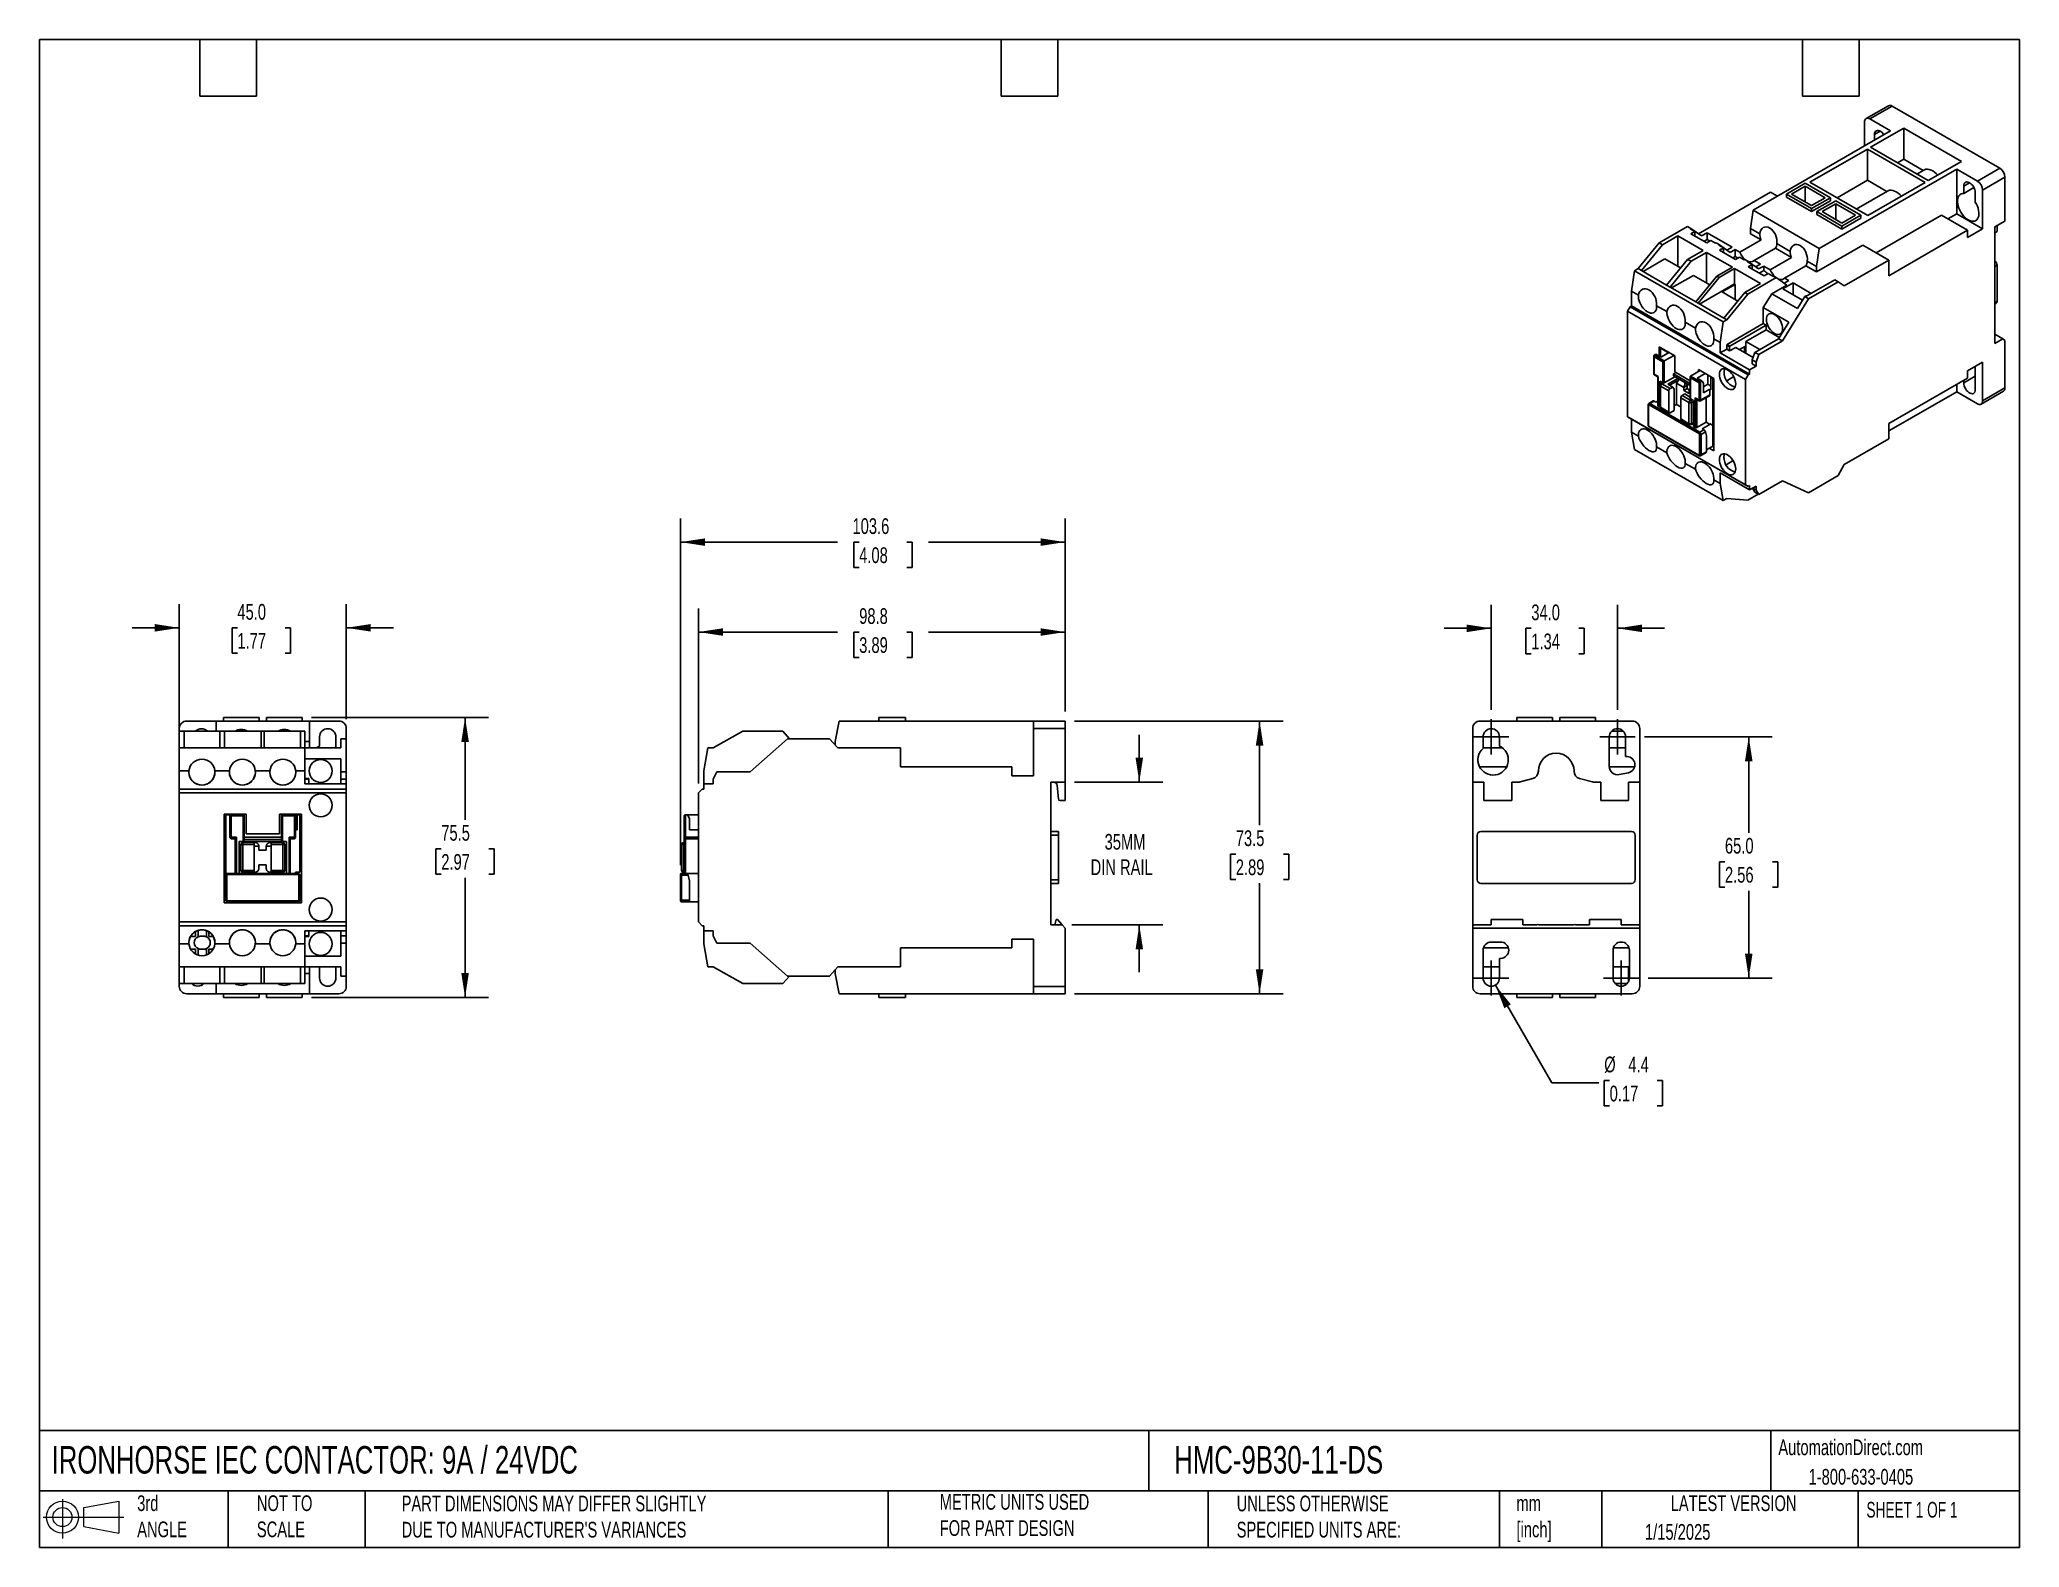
# Model space of a CAD drawing. Header units: millimetres. Extents: x 13 to 546, y 13 to 419.
import ezdxf

# ---------------------------------------------------------------- set-up
doc = ezdxf.new("R2010")
doc.units = ezdxf.units.MM
doc.header["$LTSCALE"] = 2
doc.linetypes.add('SLD-Center', pattern=[19.05, 15.24, -1.27, 1.27, -1.27])
doc.linetypes.add('SLD-Solid', pattern=[0])
doc.layers.add('CENTER', color=40, linetype='SLD-Center')
doc.layers.add('SLD-DEFPOINTS', color=7, linetype='Continuous')
doc.layers.add('DIMENSIONS', color=140, linetype='SLD-Solid', lineweight=25)
doc.layers.add('TEXT', color=140, linetype='SLD-Solid', lineweight=25)
doc.styles.add('SLDTEXTSTYLE0', font='TXT', dxfattribs={"width": 0.7})
doc.styles.add('SLDTEXTSTYLE1', font='TXT', dxfattribs={"width": 0.65})
doc.dimstyles.new('SLDDIMSTYLE0', dxfattribs={"dimtxt": 4.316016, "dimasz": 6.604, "dimexe": 0.18, "dimexo": 0.0625, "dimgap": 1.079004, "dimtad": 0, "dimtih": 1, "dimtoh": 1, "dimrnd": 1e-09, "dimzin": 12, "dimdsep": 46, "dimtxsty": 'SLDTEXTSTYLE0', "dimsah": 1, "dimcen": 0.09, "dimadec": 0, "dimazin": 3, "dimtfac": 1, "dimtofl": 0, "dimtmove": 0, "dimatfit": 3, "dimfxl": 1, "dimfrac": 2, "dimtolj": 1, "dimtzin": 12, "dimarcsym": 0})
doc.dimstyles.new('SLDDIMSTYLE1', dxfattribs={"dimtxt": 4.316016, "dimasz": 6.604, "dimexe": 0.18, "dimexo": 0.0625, "dimgap": 1.079004, "dimtad": 0, "dimtih": 1, "dimtoh": 1, "dimrnd": 1e-09, "dimzin": 4, "dimdsep": 46, "dimtxsty": 'SLDTEXTSTYLE0', "dimsah": 1, "dimcen": 0.09, "dimadec": 0, "dimazin": 1, "dimtfac": 1, "dimtmove": 0, "dimatfit": 3, "dimfxl": 1, "dimfrac": 2, "dimtolj": 1, "dimtzin": 12, "dimarcsym": 0})
doc.dimstyles.new('SLDDIMSTYLE2', dxfattribs={"dimtxt": 4.316016, "dimasz": 6.604, "dimexe": 0.18, "dimexo": 0.0625, "dimgap": 1.079004, "dimtad": 0, "dimtih": 1, "dimtoh": 1, "dimrnd": 1e-09, "dimzin": 12, "dimdsep": 46, "dimtxsty": 'SLDTEXTSTYLE0', "dimsah": 1, "dimcen": 0.09, "dimadec": 0, "dimazin": 3, "dimtfac": 1, "dimtmove": 0, "dimatfit": 3, "dimfxl": 1, "dimfrac": 2, "dimtolj": 1, "dimtzin": 12, "dimarcsym": 0})
doc.dimstyles.new('SLDDIMSTYLE3', dxfattribs={"dimtxt": 4.316016, "dimasz": 6.604, "dimexe": 0.18, "dimexo": 0.0625, "dimgap": 1.079004, "dimtad": 0, "dimtih": 1, "dimtoh": 1, "dimrnd": 1e-09, "dimzin": 4, "dimdsep": 46, "dimtxsty": 'SLDTEXTSTYLE0', "dimsah": 1, "dimcen": 0.09, "dimadec": 0, "dimazin": 1, "dimtfac": 1, "dimtofl": 0, "dimtmove": 0, "dimatfit": 3, "dimfxl": 1, "dimfrac": 2, "dimtolj": 1, "dimtzin": 12, "dimarcsym": 0})
doc.dimstyles.new('SLDDIMSTYLE4', dxfattribs={"dimtxt": 4.316016, "dimasz": 6.604, "dimexe": 0.18, "dimexo": 0.0625, "dimgap": 1.079004, "dimtad": 0, "dimtih": 1, "dimtoh": 1, "dimrnd": 1e-09, "dimzin": 12, "dimdsep": 46, "dimtxsty": 'SLDTEXTSTYLE0', "dimsah": 1, "dimcen": 0.09, "dimadec": 0, "dimazin": 3, "dimtfac": 1, "dimtofl": 0, "dimtmove": 0, "dimatfit": 3, "dimfxl": 1, "dimfrac": 2, "dimtolj": 1, "dimtzin": 12, "dimarcsym": 0})

msp = doc.modelspace()

# ---------------------------------------------------------------- texts
at = {"layer": 'TEXT'}
for s, insert, char_height, attachment_point, style in [('IRONHORSE IEC CONTACTOR: 9A / 24VDC', (15.931, 40.022), 7.40833, 1, 'SLDTEXTSTYLE0'), ('HMC-9B30-11-DS', (318.415, 40.022), 7.40833, 1, 'SLDTEXTSTYLE0'), ('AutomationDirect.com', (481.154, 41.805), 4.23333, 1, 'SLDTEXTSTYLE0'), ('1-800-633-0405', (489.288, 33.849), 4.23333, 1, 'SLDTEXTSTYLE0'), ('3rd^JANGLE', (38.991, 26.735), 4.2333, 1, 'SLDTEXTSTYLE0'), ('NOT TO^JSCALE', (71.231, 26.735), 4.23333, 1, 'SLDTEXTSTYLE0'), ("PART DIMENSIONS MAY DIFFER SLIGHTLY ^JDUE TO MANUFACTURER'S VARIANCES", (110.239, 26.661), 4.23333, 1, 'SLDTEXTSTYLE0'), ('METRIC UNITS USED ^JFOR PART DESIGN', (255.209, 27.091), 4.23333, 1, 'SLDTEXTSTYLE0'), ('UNLESS OTHERWISE ^JSPECIFIED UNITS ARE:', (335.216, 26.662), 4.23333, 1, 'SLDTEXTSTYLE0'), ('LATEST VERSION', (469.104, 26.728), 4.23333, 2, 'SLDTEXTSTYLE0'), ('mm^J[inch]', (410.598, 26.721), 4.2333, 1, 'SLDTEXTSTYLE0'), ('SHEET 1 OF 1', (504.883, 24.967), 4.23333, 1, 'SLDTEXTSTYLE1'), ('1/15/2025', (445.226, 19.006), 4.2333, 1, 'SLDTEXTSTYLE0')]:
    msp.add_mtext(s, dxfattribs=dict(at, insert=insert, char_height=char_height, attachment_point=attachment_point, style=style))

# ---------------------------------------------------------------- blocks, each defined once
blk = doc.blocks.new('Block11')
at = {"color": 7, "linetype": 'SLD-Solid', "lineweight": 18}
for p, q in [((0, 5.76), (21.75, 5.76)), ((5.18, 10.62), (5.18, 0)), ((10.96, 8.33), (20.35, 10.06)), ((10.96, 3.19), (10.96, 8.33)), ((20.35, 10.06), (20.35, 1.46)), ((10.96, 3.19), (20.35, 1.46))]:
    blk.add_line(p, q, dxfattribs=at)
for radius in [4.3, 2.57]:
    blk.add_circle((5.18, 5.76), radius, dxfattribs=at)
blk = doc.blocks.new('Block12')
at = {"layer": 'SLD-DEFPOINTS'}
blk.add_blockref('Block11', (0, 0), dxfattribs=at)
blk = doc.blocks.new('_D')
at = {"layer": 'DIMENSIONS'}
for p, q in [((85.97, 236.42), (133.68, 236.42)), ((127.33, 236.42), (127.33, 208.81)), ((120.92, 200.99), (119.47, 200.99)), ((119.47, 200.99), (119.47, 194.13)), ((133.75, 200.99), (135.19, 200.99)), ((135.19, 200.99), (135.19, 194.13)), ((119.47, 194.13), (120.92, 194.13)), ((127.33, 160.92), (127.33, 193.16)), ((135.19, 194.13), (133.75, 194.13)), ((85.97, 160.92), (133.68, 160.92))]:
    blk.add_line(p, q, dxfattribs=at)
for points in [[(127.33, 236.42), (126.32, 229.82), (128.35, 229.82)], [(127.33, 160.92), (128.35, 167.52), (126.32, 167.52)]]:
    blk.add_solid(points, dxfattribs=at)
at = {"layer": 'DIMENSIONS', "char_height": 4.233, "attachment_point": 1, "style": 'SLDTEXTSTYLE0'}
for s, insert in [('75.5', (120.92, 207.41)), ('2.97', (120.92, 199.58))]:
    blk.add_mtext(s, dxfattribs=dict(at, insert=insert))
blk = doc.blocks.new('_D_1')
at = {"layer": 'DIMENSIONS'}
for p, q in [((50.33, 230.71), (50.33, 266.9)), ((95.33, 235.96), (95.33, 266.9)), ((50.33, 260.55), (37.63, 260.55)), ((65.99, 260.55), (64.55, 260.55)), ((64.55, 260.55), (64.55, 253.69)), ((78.82, 260.55), (80.27, 260.55)), ((80.27, 260.55), (80.27, 253.69)), ((95.33, 260.55), (108.03, 260.55)), ((64.55, 253.69), (65.99, 253.69)), ((80.27, 253.69), (78.82, 253.69))]:
    blk.add_line(p, q, dxfattribs=at)
for points in [[(50.33, 260.55), (43.73, 261.57), (43.73, 259.54)], [(95.33, 260.55), (101.94, 259.54), (101.94, 261.57)]]:
    blk.add_solid(points, dxfattribs=at)
at = {"layer": 'DIMENSIONS', "char_height": 4.233, "attachment_point": 1, "style": 'SLDTEXTSTYLE0'}
for s, insert in [('45.0', (65.99, 266.98)), ('1.77', (65.99, 259.15))]:
    blk.add_mtext(s, dxfattribs=dict(at, insert=insert))
blk = doc.blocks.new('_D_2')
at = {"layer": 'DIMENSIONS'}
for p, q in [((308.98, 218.97), (308.98, 231.67)), ((291.52, 218.97), (315.33, 218.97)), ((290.77, 180.47), (315.33, 180.47)), ((308.98, 180.47), (308.98, 167.77))]:
    blk.add_line(p, q, dxfattribs=at)
for points in [[(308.98, 218.97), (310, 225.57), (307.97, 225.57)], [(308.98, 180.47), (307.97, 173.87), (310, 173.87)]]:
    blk.add_solid(points, dxfattribs=at)
at = {"layer": 'DIMENSIONS', "char_height": 4.233, "attachment_point": 1, "style": 'SLDTEXTSTYLE0'}
for s, insert in [('35MM', (299.64, 205)), ('DIN RAIL', (295.86, 198.14))]:
    blk.add_mtext(s, dxfattribs=dict(at, insert=insert))
blk = doc.blocks.new('_D_3')
at = {"layer": 'DIMENSIONS'}
for p, q in [((291.52, 235.42), (347.74, 235.42)), ((341.39, 235.42), (341.39, 207.37)), ((334.98, 199.55), (333.53, 199.55)), ((333.53, 199.55), (333.53, 192.69)), ((347.8, 199.55), (349.25, 199.55)), ((349.25, 199.55), (349.25, 192.69)), ((333.53, 192.69), (334.98, 192.69)), ((349.25, 192.69), (347.8, 192.69)), ((341.39, 161.92), (341.39, 191.72)), ((291.52, 161.92), (347.74, 161.92))]:
    blk.add_line(p, q, dxfattribs=at)
for points in [[(341.39, 235.42), (340.37, 228.82), (342.41, 228.82)], [(341.39, 161.92), (342.41, 168.52), (340.37, 168.52)]]:
    blk.add_solid(points, dxfattribs=at)
at = {"layer": 'DIMENSIONS', "char_height": 4.233, "attachment_point": 1, "style": 'SLDTEXTSTYLE0'}
for s, insert in [('73.5', (334.98, 205.97)), ('2.89', (334.98, 198.14))]:
    blk.add_mtext(s, dxfattribs=dict(at, insert=insert))
blk = doc.blocks.new('_D_4')
at = {"layer": 'DIMENSIONS'}
for p, q in [((190.18, 218.61), (190.18, 265.77)), ((288.98, 237.96), (288.98, 265.77)), ((190.18, 259.42), (227.66, 259.42)), ((233.51, 259.42), (232.06, 259.42)), ((232.06, 259.42), (232.06, 252.56)), ((246.33, 259.42), (247.78, 259.42)), ((247.78, 259.42), (247.78, 252.56)), ((288.98, 259.42), (252.18, 259.42)), ((232.06, 252.56), (233.51, 252.56)), ((247.78, 252.56), (246.33, 252.56))]:
    blk.add_line(p, q, dxfattribs=at)
for points in [[(190.18, 259.42), (196.79, 258.4), (196.79, 260.43)], [(288.98, 259.42), (282.38, 260.43), (282.38, 258.4)]]:
    blk.add_solid(points, dxfattribs=at)
at = {"layer": 'DIMENSIONS', "char_height": 4.233, "attachment_point": 1, "style": 'SLDTEXTSTYLE0'}
for s, insert in [('98.8', (233.51, 265.84)), ('3.89', (233.51, 258.02))]:
    blk.add_mtext(s, dxfattribs=dict(at, insert=insert))
blk = doc.blocks.new('_D_5')
at = {"layer": 'DIMENSIONS'}
for p, q in [((185.38, 196.61), (185.38, 290.01)), ((288.98, 237.96), (288.98, 290.01)), ((185.38, 283.66), (227.66, 283.66)), ((233.51, 283.66), (232.06, 283.66)), ((232.06, 283.66), (232.06, 276.8)), ((246.33, 283.66), (247.78, 283.66)), ((247.78, 283.66), (247.78, 276.8)), ((288.98, 283.66), (252.18, 283.66)), ((232.06, 276.8), (233.51, 276.8)), ((247.78, 276.8), (246.33, 276.8))]:
    blk.add_line(p, q, dxfattribs=at)
for points in [[(185.38, 283.66), (191.99, 282.64), (191.99, 284.67)], [(288.98, 283.66), (282.38, 284.67), (282.38, 282.64)]]:
    blk.add_solid(points, dxfattribs=at)
at = {"layer": 'DIMENSIONS', "char_height": 4.233, "attachment_point": 1, "style": 'SLDTEXTSTYLE0'}
for s, insert in [('103.6', (231.71, 290.08)), ('4.08', (233.51, 282.25))]:
    blk.add_mtext(s, dxfattribs=dict(at, insert=insert))
blk = doc.blocks.new('_D_6')
at = {"layer": 'DIMENSIONS'}
for p, q in [((403.81, 238.45), (403.81, 266.77)), ((437.81, 238.45), (437.81, 266.77)), ((403.81, 260.42), (391.11, 260.42)), ((414.6, 260.42), (413.15, 260.42)), ((413.15, 260.42), (413.15, 253.56)), ((427.42, 260.42), (428.87, 260.42)), ((428.87, 260.42), (428.87, 253.56)), ((437.81, 260.42), (450.51, 260.42)), ((413.15, 253.56), (414.6, 253.56)), ((428.87, 253.56), (427.42, 253.56))]:
    blk.add_line(p, q, dxfattribs=at)
for points in [[(403.81, 260.42), (397.2, 261.43), (397.2, 259.4)], [(437.81, 260.42), (444.41, 259.4), (444.41, 261.43)]]:
    blk.add_solid(points, dxfattribs=at)
at = {"layer": 'DIMENSIONS', "char_height": 4.233, "attachment_point": 1, "style": 'SLDTEXTSTYLE0'}
for s, insert in [('34.0', (414.6, 266.84)), ('1.34', (414.6, 259.01))]:
    blk.add_mtext(s, dxfattribs=dict(at, insert=insert))
blk = doc.blocks.new('_D_7')
at = {"layer": 'DIMENSIONS'}
for p, q in [((445.09, 231.17), (479.53, 231.17)), ((473.18, 231.17), (473.18, 205.34)), ((466.77, 197.51), (465.32, 197.51)), ((465.32, 197.51), (465.32, 190.65)), ((479.59, 197.51), (481.04, 197.51)), ((481.04, 197.51), (481.04, 190.65)), ((465.32, 190.65), (466.77, 190.65)), ((473.18, 166.17), (473.18, 189.69)), ((481.04, 190.65), (479.59, 190.65)), ((446.09, 166.17), (479.53, 166.17))]:
    blk.add_line(p, q, dxfattribs=at)
for points in [[(473.18, 231.17), (472.16, 224.57), (474.2, 224.57)], [(473.18, 166.17), (474.2, 172.77), (472.16, 172.77)]]:
    blk.add_solid(points, dxfattribs=at)
at = {"layer": 'DIMENSIONS', "char_height": 4.233, "attachment_point": 1, "style": 'SLDTEXTSTYLE0'}
for s, insert in [('65.0', (466.77, 203.94)), ('2.56', (466.77, 196.11))]:
    blk.add_mtext(s, dxfattribs=dict(at, insert=insert))
blk = doc.blocks.new('_D_8')
at = {"layer": 'DIMENSIONS'}
for p, q in [((404.91, 164.27), (420.1, 137.95)), ((420.1, 137.95), (432.8, 137.95)), ((435.7, 138.56), (434.25, 138.56)), ((434.25, 138.56), (434.25, 131.7)), ((448.53, 138.56), (449.98, 138.56)), ((449.98, 138.56), (449.98, 131.7)), ((434.25, 131.7), (435.7, 131.7)), ((449.98, 131.7), (448.53, 131.7))]:
    blk.add_line(p, q, dxfattribs=at)
blk.add_solid([(404.91, 164.27), (407.33, 158.04), (409.09, 159.05)], dxfattribs=at)
at = {"layer": 'DIMENSIONS', "char_height": 4.233, "attachment_point": 1, "style": 'SLDTEXTSTYLE0'}
for s, insert in [('%%c', (434.24, 144.98)), ('4.4', (440.75, 144.98)), ('0.17', (435.7, 137.15))]:
    blk.add_mtext(s, dxfattribs=dict(at, insert=insert))
blk = doc.blocks.new('SW_CENTERMARKSYMBOL_0')
at = {"layer": 'CENTER', "color": 0}
for p, q in [((-2.54, 0), (-4.74, 0)), ((0, 0), (-2.54, 0)), ((0, 2.54), (0, 4.74)), ((0, 0), (0, 2.54)), ((0, 0), (0, -2.54)), ((0, 0), (2.54, 0)), ((2.54, 0), (4.74, 0)), ((0, -2.54), (0, -4.74))]:
    blk.add_line(p, q, dxfattribs=at)
blk = doc.blocks.new('SW_CENTERMARKSYMBOL_1')
at = {"layer": 'CENTER', "color": 0}
for p, q in [((-2.54, 0), (-4.74, 0)), ((0, 0), (-2.54, 0)), ((0, 2.54), (0, 4.74)), ((0, 0), (0, 2.54)), ((0, 0), (0, -2.54)), ((0, 0), (2.54, 0)), ((2.54, 0), (4.74, 0)), ((0, -2.54), (0, -4.74))]:
    blk.add_line(p, q, dxfattribs=at)
blk = doc.blocks.new('SW_CENTERMARKSYMBOL_2')
at = {"layer": 'CENTER', "color": 0}
for p, q in [((-2.54, 0), (-4.74, 0)), ((0, 0), (-2.54, 0)), ((0, 2.54), (0, 4.74)), ((0, 0), (0, 2.54)), ((0, 0), (0, -2.54)), ((0, 0), (2.54, 0)), ((2.54, 0), (4.74, 0)), ((0, -2.54), (0, -4.74))]:
    blk.add_line(p, q, dxfattribs=at)
blk = doc.blocks.new('SW_CENTERMARKSYMBOL_3')
at = {"layer": 'CENTER', "color": 0}
for p, q in [((-2.54, 0), (-4.74, 0)), ((0, 0), (-2.54, 0)), ((0, 2.54), (0, 4.74)), ((0, 0), (0, 2.54)), ((0, 0), (0, -2.54)), ((0, 0), (2.54, 0)), ((2.54, 0), (4.74, 0)), ((0, -2.54), (0, -4.74))]:
    blk.add_line(p, q, dxfattribs=at)

# ---------------------------------------------------------------- dimensions: what is measured, and where the dimension line sits
at = {"layer": 'DIMENSIONS'}
for base, p1, p2, dimstyle, picture, middle in [((185.384, 283.657), (288.984, 235.42), (185.384, 194.07), 'SLDDIMSTYLE0', '_D_5', (239.92, 283.657)), ((95.333, 260.553), (50.333, 228.17), (95.333, 233.42), 'SLDDIMSTYLE1', '_D_1', (72.407, 260.553)), ((437.808, 260.416), (403.808, 235.91), (437.808, 235.91), 'SLDDIMSTYLE1', '_D_6', (421.011, 260.416)), ((190.184, 259.418), (288.984, 235.42), (190.184, 216.07), 'SLDDIMSTYLE0', '_D_4', (239.92, 259.418))]:
    dim = msp.add_linear_dim(base=base, p1=p1, p2=p2, dimstyle=dimstyle, dxfattribs=at)
    dim.commit()
    dim.dimension.update_dxf_attribs({"geometry": picture, "text_midpoint": middle, "dimtype": 160})
for base, p1, p2, dimstyle, picture, middle in [((127.333, 160.92), (83.433, 236.42), (83.433, 160.92), 'SLDDIMSTYLE0', '_D', (127.333, 200.985)), ((341.391, 161.92), (288.984, 235.42), (288.984, 161.92), 'SLDDIMSTYLE0', '_D_3', (341.391, 199.546)), ((473.18, 166.17), (442.548, 231.17), (443.548, 166.17), 'SLDDIMSTYLE3', '_D_7', (473.18, 197.513))]:
    dim = msp.add_linear_dim(base=base, p1=p1, p2=p2, angle=90, dimstyle=dimstyle, dxfattribs=at)
    dim.commit()
    dim.dimension.update_dxf_attribs({"geometry": picture, "text_midpoint": middle, "dimtype": 160})
dim = msp.add_linear_dim(base=(308.984, 180.47), p1=(288.984, 218.97), p2=(288.234, 180.47), angle=90, text='35MM \\PDIN RAIL', dimstyle='SLDDIMSTYLE2', dxfattribs=at)
dim.commit()
dim.dimension.update_dxf_attribs({"geometry": '_D_2', "text_midpoint": (308.984, 199.546), "dimtype": 160})
dim = msp.add_diameter_dim_2p(p1=(402.708, 168.076), p2=(404.908, 164.265), dimstyle='SLDDIMSTYLE4', dxfattribs=at)
dim.commit()
dim.dimension.update_dxf_attribs({"geometry": '_D_8', "text_midpoint": (442.114, 137.948), "dimtype": 163})

# ---------------------------------------------------------------- linework, layer by layer
for p, q in [((510.805, 401.279), (504.795, 397.809)), ((511.805, 401.18), (505.794, 397.71)), ((540.796, 384.444), (511.805, 401.18)), ((504.38, 396.894), (504.38, 390.444)), ((511.381, 394.486), (505.794, 397.71)), ((506.007, 390.077), (514.987, 395.261)), ((514.987, 395.261), (530.543, 386.281)), ((514.987, 395.261), (514.987, 386.851)), ((511.381, 394.486), (474.328, 373.096)), ((489.672, 380.647), (505.158, 389.587)), ((505.158, 389.587), (520.714, 380.607)), ((505.158, 389.587), (505.158, 381.177)), ((521.563, 381.096), (506.007, 390.077)), ((508.623, 394.404), (507.067, 393.505)), ((507.067, 391.996), (507.067, 393.505)), ((529.2, 384.199), (492.147, 362.809)), ((513.291, 385.872), (514.987, 386.851)), ((514.987, 386.851), (520.192, 383.846)), ((530.543, 386.281), (521.563, 381.096)), ((534.786, 380.974), (529.2, 384.199)), ((529.2, 372.155), (529.2, 384.199)), ((534.786, 380.974), (540.796, 384.444)), ((488.4, 380.403), (483.308, 377.464)), ((488.4, 379.586), (484.723, 377.464)), ((495.188, 376.484), (488.4, 380.403)), ((493.774, 376.484), (488.4, 379.586)), ((488.4, 375.341), (488.4, 379.586)), ((505.229, 371.667), (489.672, 380.647)), ((496.957, 376.442), (505.158, 381.177)), ((505.158, 381.177), (510.364, 378.172)), ((520.714, 380.607), (505.229, 371.667)), ((520.365, 383.945), (518.496, 382.867)), ((532.665, 380.525), (531.109, 379.626)), ((531.109, 377.61), (531.109, 379.626)), ((533.856, 379.196), (531.109, 377.61)), ((542.21, 381.994), (536.2, 378.525)), ((542.21, 370.195), (542.21, 381.994)), ((479.066, 377.993), (459.606, 366.759)), ((480.939, 376.912), (479.066, 377.993)), ((483.308, 377.464), (490.097, 373.545)), ((483.308, 376.647), (483.308, 377.464)), ((490.097, 372.728), (483.308, 376.647)), ((484.723, 377.464), (490.097, 374.361)), ((490.097, 373.545), (495.188, 376.484)), ((490.097, 374.361), (493.774, 376.484)), ((495.188, 375.667), (490.097, 372.728)), ((490.097, 372.728), (490.097, 373.545)), ((496.602, 375.668), (491.511, 372.728)), ((496.602, 374.851), (492.925, 372.728)), ((495.188, 375.667), (495.188, 376.484)), ((503.39, 371.749), (496.602, 375.668)), ((501.976, 371.749), (496.602, 374.851)), ((496.602, 370.606), (496.602, 374.851)), ((510.536, 378.271), (502.162, 373.437)), ((534.22, 377.83), (534.22, 375.287)), ((536.2, 378.525), (536.2, 368.114)), ((456.651, 368.728), (449.014, 364.319)), ((457.57, 368.197), (456.651, 368.728)), ((457.57, 368.197), (457.428, 368.115)), ((457.428, 368.115), (458.666, 367.401)), ((460.434, 366.176), (457.57, 368.197)), ((474.328, 373.096), (473.621, 368.197)), ((473.621, 368.197), (476.131, 366.747)), ((473.621, 368.197), (473.621, 366.768)), ((474.328, 373.096), (492.147, 362.809)), ((491.511, 372.728), (498.299, 368.81)), ((491.511, 371.912), (491.511, 372.728)), ((498.299, 367.993), (491.511, 371.912)), ((492.925, 372.728), (498.299, 369.626)), ((498.299, 368.81), (503.39, 371.749)), ((498.299, 369.626), (501.976, 371.749)), ((503.39, 370.932), (498.299, 367.993)), ((498.299, 367.993), (498.299, 368.81)), ((503.39, 370.932), (503.39, 371.749)), ((525.098, 371.747), (507.492, 361.583)), ((532.099, 367.706), (525.098, 371.747)), ((529.2, 372.155), (526.796, 370.767)), ((536.2, 368.114), (529.2, 372.155)), ((536.2, 368.114), (532.099, 365.746)), ((539.523, 368.644), (542.21, 370.195)), ((539.523, 337.207), (539.523, 368.644)), ((540.089, 368.971), (540.089, 367.337)), ((449.014, 364.319), (443.357, 357.379)), ((449.933, 363.788), (444.276, 356.848)), ((449.933, 363.788), (449.014, 364.319)), ((454.105, 366.197), (449.933, 363.788)), ((460.893, 362.278), (454.105, 366.197)), ((454.105, 366.197), (454.105, 357.95)), ((458.666, 367.401), (457.605, 366.789)), ((457.605, 366.789), (461.918, 364.299)), ((458.666, 367.401), (458.666, 366.176)), ((461.954, 367.053), (460.434, 366.176)), ((461.954, 365.175), (461.177, 364.727)), ((461.918, 364.299), (462.979, 364.911)), ((468.742, 363.135), (461.954, 367.053)), ((461.954, 367.053), (461.954, 365.175)), ((462.695, 364.747), (461.954, 365.175)), ((462.979, 364.911), (464.217, 364.196)), ((464.217, 364.196), (464.358, 364.278)), ((465.277, 363.747), (464.358, 364.278)), ((465.277, 363.747), (465.136, 363.666)), ((465.136, 363.666), (466.373, 362.951)), ((468.141, 361.726), (465.277, 363.747)), ((466.373, 362.951), (465.313, 362.339)), ((466.373, 362.951), (466.373, 361.727)), ((467.314, 362.31), (468.742, 363.135)), ((470.765, 361.803), (476.493, 365.11)), ((476.493, 365.11), (473.621, 366.768)), ((480.366, 362.874), (474.638, 359.567)), ((484.695, 360.375), (480.366, 362.874)), ((480.727, 364.094), (484.334, 362.012)), ((503.885, 363.665), (491.44, 356.481)), ((492.147, 362.809), (491.44, 357.91)), ((510.886, 359.624), (503.885, 363.665)), ((532.099, 367.706), (510.886, 355.46)), ((532.099, 365.746), (532.099, 367.706)), ((540.089, 367.337), (539.523, 367.011)), ((443.357, 357.379), (442.362, 356.805)), ((444.276, 356.848), (443.357, 357.379)), ((450.569, 359.991), (444.7, 356.603)), ((454.82, 357.537), (450.569, 359.991)), ((451.064, 352.929), (456.721, 359.87)), ((457.64, 359.339), (451.984, 352.399)), ((456.721, 359.87), (460.893, 362.278)), ((457.64, 359.339), (456.721, 359.87)), ((461.812, 361.747), (457.64, 359.339)), ((468.777, 357.726), (461.812, 361.747)), ((461.812, 361.747), (461.812, 353.501)), ((464.605, 355.318), (468.777, 357.726)), ((469.343, 357.4), (465.171, 354.991)), ((465.313, 362.339), (469.626, 359.849)), ((469.52, 362.522), (468.141, 361.726)), ((469.52, 360.644), (468.884, 360.277)), ((476.308, 353.379), (469.343, 357.4)), ((469.343, 357.4), (469.343, 353.236)), ((469.52, 362.522), (469.52, 360.644)), ((470.765, 361.803), (469.52, 362.522)), ((470.262, 360.216), (469.52, 360.644)), ((469.626, 359.849), (470.687, 360.461)), ((470.687, 360.461), (471.924, 359.747)), ((471.924, 359.747), (472.065, 359.829)), ((472.985, 359.298), (472.065, 359.829)), ((472.985, 359.298), (472.843, 359.216)), ((472.843, 359.216), (474.081, 358.502)), ((475.848, 357.277), (472.985, 359.298)), ((474.081, 358.502), (473.02, 357.89)), ((473.02, 357.89), (477.333, 355.4)), ((474.081, 358.502), (474.081, 357.277)), ((476.308, 358.603), (474.638, 359.567)), ((475.021, 357.861), (476.308, 358.603)), ((477.227, 358.073), (475.848, 357.277)), ((477.227, 358.073), (477.227, 356.899)), ((478.968, 357.068), (477.227, 358.073)), ((478.968, 357.068), (484.695, 360.375)), ((488.568, 358.139), (482.841, 354.832)), ((491.44, 356.481), (488.568, 358.139)), ((488.93, 359.359), (491.44, 357.91)), ((491.44, 357.91), (491.44, 356.481)), ((510.886, 359.624), (498.9, 352.705)), ((510.886, 355.46), (510.886, 359.624)), ((539.523, 357.947), (540.089, 358.274)), ((540.089, 348.475), (540.089, 358.274)), ((442.362, 356.805), (441.589, 351.296)), ((466.262, 343.007), (442.362, 356.805)), ((451.064, 352.929), (444.276, 356.848)), ((451.984, 352.399), (451.064, 352.929)), ((458.949, 348.378), (451.984, 352.399)), ((458.277, 355.542), (452.408, 352.154)), ((462.704, 352.986), (458.277, 355.542)), ((458.949, 348.378), (464.605, 355.318)), ((465.171, 354.991), (459.514, 348.051)), ((469.343, 353.236), (459.939, 347.806)), ((465.171, 354.991), (464.605, 355.318)), ((469.52, 353.133), (465.984, 351.092)), ((469.52, 353.133), (469.343, 353.236)), ((469.52, 353.133), (469.52, 349.051)), ((472.136, 350.971), (476.308, 353.379)), ((472.914, 350.522), (480.551, 354.93)), ((475.982, 356.18), (477.227, 356.899)), ((477.333, 355.4), (478.394, 356.012)), ((478.394, 356.012), (479.631, 355.298)), ((483.414, 352.909), (479.413, 350.599)), ((479.631, 355.298), (479.773, 355.379)), ((480.551, 354.93), (479.773, 355.379)), ((480.551, 354.93), (483.414, 352.909)), ((482.389, 351.909), (485.147, 353.501)), ((482.715, 353.403), (484.016, 354.154)), ((484.016, 354.154), (482.841, 354.832)), ((485.147, 353.501), (490.026, 350.684)), ((485.147, 350.317), (485.147, 353.501)), ((488.824, 349.991), (496.39, 354.358)), ((489.319, 349.215), (497.309, 353.828)), ((496.39, 354.358), (497.309, 353.828)), ((497.309, 353.828), (498.9, 352.705)), ((441.236, 347.091), (440.528, 345.866)), ((441.589, 347.295), (441.236, 347.091)), ((473.055, 328.721), (441.236, 347.091)), ((441.589, 351.296), (441.589, 347.295)), ((443.437, 350.229), (441.589, 351.296)), ((473.409, 328.926), (441.589, 347.295)), ((451.144, 345.78), (448.368, 347.382)), ((459.514, 348.051), (458.949, 348.378)), ((466.479, 344.031), (459.514, 348.051)), ((465.984, 351.092), (470.235, 348.638)), ((466.479, 344.031), (472.136, 350.971)), ((467.257, 343.582), (472.914, 350.522)), ((472.914, 350.522), (472.136, 350.971)), ((479.413, 350.599), (477.086, 346.864)), ((477.086, 346.864), (477.086, 342.56)), ((483.945, 342.904), (477.086, 346.864)), ((479.413, 350.599), (486.272, 346.639)), ((489.319, 349.215), (482.248, 337.866)), ((482.389, 351.909), (487.659, 348.866)), ((486.272, 346.639), (488.258, 349.827)), ((488.258, 349.827), (488.682, 350.072)), ((488.258, 349.827), (489.319, 349.215)), ((488.682, 350.072), (488.824, 349.991)), ((539.523, 348.149), (540.089, 348.475)), ((539.523, 347.81), (539.882, 348.017)), ((472.348, 327.497), (440.528, 345.866)), ((440.528, 345.866), (440.528, 317.45)), ((458.852, 341.33), (456.076, 342.933)), ((465.489, 337.499), (466.262, 343.007)), ((466.262, 343.007), (467.257, 343.582)), ((467.257, 343.582), (466.479, 344.031)), ((477.086, 342.56), (467.328, 336.927)), ((477.864, 342.111), (468.106, 336.478)), ((477.086, 342.56), (477.864, 342.111)), ((477.864, 342.111), (477.864, 340.886)), ((481.187, 338.478), (483.945, 342.904)), ((449.084, 336.272), (453.256, 333.864)), ((449.084, 336.272), (449.084, 333.741)), ((465.489, 337.499), (463.783, 338.483)), ((465.489, 334.641), (465.489, 337.499)), ((467.328, 336.927), (467.257, 336.723)), ((467.257, 336.723), (467.257, 335.661)), ((467.257, 336.723), (468.035, 336.274)), ((467.328, 336.927), (468.106, 336.478)), ((468.106, 336.478), (468.035, 336.274)), ((468.035, 336.274), (468.035, 335.212)), ((469.661, 336.151), (468.035, 335.212)), ((474.352, 333.443), (469.661, 336.151)), ((472.348, 336.477), (470.722, 335.539)), ((472.065, 336.314), (472.065, 334.763)), ((472.348, 334.6), (472.348, 336.477)), ((477.864, 340.886), (472.419, 337.743)), ((472.419, 337.743), (476.166, 335.58)), ((472.419, 334.559), (472.419, 337.743)), ((474.823, 334.804), (481.187, 338.478)), ((482.248, 337.866), (475.884, 334.192)), ((477.864, 340.886), (481.411, 338.838)), ((481.187, 338.478), (482.248, 337.866)), ((541.68, 338.452), (539.523, 339.697)), ((541.68, 338.452), (539.523, 337.207)), ((542.21, 338.024), (541.68, 338.452)), ((542.21, 325.245), (542.21, 338.024)), ((447.618, 333.851), (447.618, 329.024)), ((448.13, 334.293), (447.706, 334.048)), ((447.706, 334.048), (450.428, 332.476)), ((450.004, 332.231), (447.706, 333.558)), ((447.706, 333.558), (447.706, 328.903)), ((449.509, 333.497), (448.13, 334.293)), ((449.367, 333.578), (449.367, 335.538)), ((449.716, 335.908), (449.471, 335.766)), ((451.559, 334.68), (449.509, 333.497)), ((449.862, 335.823), (449.721, 335.742)), ((449.721, 335.742), (451.559, 334.68)), ((450.004, 332.231), (450.004, 326.597)), ((450.428, 332.476), (453.044, 333.986)), ((450.428, 326.597), (450.428, 332.476)), ((453.256, 333.864), (453.256, 329.536)), ((467.257, 335.661), (465.489, 334.641)), ((465.489, 334.641), (473.409, 330.069)), ((467.257, 335.661), (468.035, 335.212)), ((475.177, 331.089), (473.409, 330.069)), ((474.116, 332.763), (474.823, 334.804)), ((474.116, 332.763), (475.177, 332.151)), ((474.116, 331.702), (474.116, 332.763)), ((474.116, 331.702), (475.177, 331.089)), ((474.823, 334.804), (475.884, 334.192)), ((475.884, 334.192), (475.177, 332.151)), ((475.177, 332.151), (475.177, 331.089)), ((532.099, 329.818), (536.2, 332.186)), ((534.214, 331.039), (534.22, 330.879)), ((534.22, 330.879), (534.22, 324.755)), ((536.2, 332.186), (536.2, 321.775)), ((447.706, 328.903), (448.731, 328.312)), ((447.851, 328.65), (448.655, 328.186)), ((448.643, 328.205), (448.643, 320.432)), ((448.731, 328.312), (448.731, 320.309)), ((449.226, 320.024), (449.226, 327.046)), ((449.226, 327.046), (450.004, 326.597)), ((449.292, 325.903), (449.292, 320.187)), ((449.438, 325.699), (451.63, 324.433)), ((449.438, 319.983), (449.438, 325.699)), ((449.999, 326.6), (449.542, 326.336)), ((450.202, 326.548), (449.792, 326.311)), ((449.792, 326.311), (451.984, 325.046)), ((450.428, 326.597), (453.256, 328.23)), ((451.418, 326.189), (454.105, 327.74)), ((452.691, 325.454), (451.418, 326.189)), ((451.842, 325.944), (454.246, 327.332)), ((451.984, 325.046), (452.691, 325.454)), ((452.691, 325.454), (453.044, 324.841)), ((453.539, 329.373), (452.903, 329.006)), ((457.411, 326.403), (452.903, 329.006)), ((452.903, 329.006), (452.903, 328.434)), ((457.411, 325.831), (452.903, 328.434)), ((452.903, 328.434), (453.256, 328.23)), ((453.256, 329.536), (457.411, 327.138)), ((453.256, 328.23), (457.411, 325.831)), ((453.751, 326.474), (454.246, 327.332)), ((453.751, 326.474), (455.696, 325.352)), ((453.751, 320.759), (453.751, 326.474)), ((455.696, 325.352), (456.544, 325.842)), ((456.544, 325.025), (456.544, 325.842)), ((457.411, 328.197), (457.411, 322.392)), ((460.115, 329.904), (457.499, 328.394)), ((457.499, 328.394), (460.221, 326.822)), ((459.797, 326.577), (457.499, 327.904)), ((457.499, 327.904), (457.499, 322.27)), ((459.267, 327.863), (461.459, 329.129)), ((460.646, 327.067), (459.267, 327.863)), ((459.62, 330.19), (463.792, 327.782)), ((459.62, 330.19), (459.62, 329.619)), ((459.797, 321.923), (459.797, 326.577)), ((460.221, 326.822), (460.646, 327.067)), ((460.221, 321.923), (460.221, 326.822)), ((460.646, 327.067), (460.999, 326.455)), ((460.999, 326.455), (460.999, 323.924)), ((462.166, 326.189), (460.999, 325.516)), ((462.166, 326.189), (462.166, 328.721)), ((462.166, 326.189), (462.979, 325.72)), ((463.121, 328.169), (462.979, 328.088)), ((462.979, 328.088), (462.979, 324.74)), ((462.979, 328.088), (463.156, 327.986)), ((463.297, 328.067), (463.156, 327.986)), ((463.792, 327.537), (463.509, 327.373)), ((463.509, 327.373), (463.509, 315.125)), ((463.792, 327.782), (463.792, 308.266)), ((467.25, 327.165), (469.138, 328.255)), ((473.055, 328.721), (472.348, 327.497)), ((472.348, 327.497), (472.348, 299.081)), ((473.409, 328.926), (473.055, 328.721)), ((473.409, 330.069), (473.409, 328.926)), ((510.886, 315.612), (532.099, 327.859)), ((529.2, 326.185), (529.2, 324.183)), ((534.22, 328.347), (531.109, 326.551)), ((531.109, 326.551), (531.109, 327.287)), ((532.099, 327.859), (532.099, 329.818)), ((446.097, 320.725), (446.097, 315.158)), ((446.185, 320.718), (459.903, 312.798)), ((446.185, 320.718), (446.185, 314.92)), ((447.446, 321.696), (446.289, 321.028)), ((446.539, 321.003), (447.67, 321.657)), ((459.974, 313.248), (446.539, 321.003)), ((447.67, 321.657), (448.13, 321.391)), ((448.13, 321.391), (448.643, 321.687)), ((448.731, 320.309), (449.226, 320.024)), ((449.226, 320.024), (449.312, 320.073)), ((451.63, 318.718), (451.63, 324.433)), ((453.044, 324.841), (453.044, 319.126)), ((453.751, 320.759), (453.044, 320.35)), ((454.883, 320.105), (453.751, 320.759)), ((454.883, 322.556), (457.075, 321.29)), ((454.883, 322.556), (454.883, 316.84)), ((455.943, 323.576), (455.236, 323.168)), ((455.236, 323.168), (457.428, 321.903)), ((455.696, 324.535), (455.696, 325.352)), ((455.696, 324.535), (456.544, 325.025)), ((457.11, 323.719), (455.696, 324.535)), ((457.216, 322.841), (455.943, 323.576)), ((457.195, 324.65), (456.544, 325.025)), ((457.075, 321.29), (457.075, 315.574)), ((457.11, 324.535), (457.411, 324.943)), ((457.11, 324.535), (457.411, 324.362)), ((457.11, 324.535), (457.11, 323.719)), ((457.411, 323.055), (457.128, 322.892)), ((457.411, 322.954), (457.216, 322.841)), ((457.428, 321.903), (457.782, 322.107)), ((457.499, 322.27), (458.277, 321.821)), ((458.277, 321.576), (457.782, 321.29)), ((457.782, 321.29), (457.782, 315.574)), ((458.277, 321.821), (458.277, 314.799)), ((458.772, 322.515), (459.797, 321.923)), ((458.772, 314.513), (458.772, 322.515)), ((459.055, 322.182), (459.859, 321.718)), ((459.196, 314.513), (459.196, 322.101)), ((460.16, 321.718), (462.593, 323.123)), ((462.696, 323.352), (460.221, 321.923)), ((460.999, 323.924), (462.696, 324.903)), ((461.671, 315.942), (461.671, 322.591)), ((462.696, 323.352), (462.696, 324.903)), ((462.696, 324.903), (462.979, 324.74)), ((529.2, 324.183), (510.886, 313.611)), ((534.786, 320.958), (529.2, 324.183)), ((535.786, 320.859), (541.796, 324.329)), ((536.2, 321.775), (542.21, 325.245)), ((472.348, 299.081), (440.528, 317.45)), ((440.528, 317.45), (441.236, 317.042)), ((473.055, 298.673), (441.236, 317.042)), ((441.589, 316.838), (441.589, 313.245)), ((446.102, 315.098), (446.108, 315.072)), ((459.903, 307.001), (446.185, 314.92)), ((446.185, 314.92), (446.2, 314.888)), ((446.276, 314.781), (446.348, 314.728)), ((446.347, 314.726), (459.866, 306.921)), ((451.63, 318.718), (449.438, 319.983)), ((449.542, 319.754), (451.734, 318.489)), ((453.044, 319.126), (451.984, 318.513)), ((457.075, 315.574), (454.883, 316.84)), ((454.986, 316.611), (457.178, 315.345)), ((457.678, 315.345), (458.277, 315.691)), ((457.782, 315.574), (458.277, 315.86)), ((458.277, 314.799), (458.772, 314.513)), ((459.196, 314.513), (461.671, 315.942)), ((462.696, 315.35), (460.646, 314.166)), ((461.671, 315.942), (462.696, 315.35)), ((462.696, 315.595), (463.509, 315.125)), ((462.696, 315.35), (462.696, 315.595)), ((463.509, 315.125), (463.792, 315.289)), ((463.545, 309.552), (463.545, 315.146)), ((510.886, 311.448), (510.886, 315.612)), ((443.437, 312.178), (441.589, 313.245)), ((441.589, 313.245), (442.362, 308.629)), ((459.903, 312.798), (459.89, 312.834)), ((459.903, 307.001), (459.903, 312.798)), ((461.105, 313.901), (459.974, 313.248)), ((460.327, 312.635), (461.547, 313.339)), ((460.327, 312.635), (460.327, 307.164)), ((460.646, 314.166), (461.105, 313.901)), ((461.547, 313.339), (461.812, 312.268)), ((461.812, 308.022), (461.812, 312.268)), ((463.545, 309.552), (461.812, 308.552)), ((463.403, 309.471), (463.792, 309.246)), ((498.9, 304.529), (510.886, 311.448)), ((466.262, 294.831), (442.362, 308.629)), ((451.144, 307.729), (448.368, 309.332)), ((458.852, 303.28), (456.076, 304.882)), ((460.224, 306.935), (461.709, 307.793)), ((461.812, 308.022), (460.327, 307.164)), ((462.555, 308.981), (463.792, 308.266)), ((468.966, 305.619), (467.069, 304.524)), ((497.309, 301.569), (498.9, 304.529)), ((465.489, 299.448), (463.783, 300.433)), ((465.489, 302.306), (473.409, 297.734)), ((465.489, 299.448), (465.489, 302.306)), ((466.262, 294.831), (465.489, 299.448)), ((472.348, 299.081), (473.055, 298.673)), ((473.055, 298.673), (473.409, 298.877)), ((473.409, 298.877), (473.409, 297.734)), ((473.409, 297.734), (475.177, 298.754)), ((475.177, 298.754), (475.177, 297.693)), ((475.884, 296.468), (482.248, 300.142)), ((482.248, 300.142), (489.319, 296.957)), ((489.319, 296.957), (497.309, 301.569)), ((467.257, 295.406), (466.262, 294.831)), ((472.914, 294.997), (467.257, 295.406)), ((475.673, 296.59), (472.914, 294.997)), ((474.187, 298.183), (474.823, 297.08)), ((474.257, 298.223), (475.177, 297.693)), ((474.823, 297.08), (475.884, 296.468)), ((475.177, 297.693), (475.884, 296.468)), ((60.233, 235.42), (52.333, 235.42)), ((60.233, 235.42), (60.233, 232.67)), ((60.233, 235.42), (85.433, 235.42)), ((62.233, 236.42), (71.833, 236.42)), ((62.233, 235.42), (62.233, 236.42)), ((71.833, 235.42), (71.833, 236.42)), ((73.833, 235.42), (73.833, 236.42)), ((73.833, 236.42), (83.433, 236.42)), ((83.433, 235.42), (83.433, 236.42)), ((85.433, 235.42), (85.433, 229.92)), ((93.333, 235.42), (85.433, 235.42)), ((228.084, 235.42), (227.084, 229.92)), ((280.484, 235.42), (228.084, 235.42)), ((238.784, 235.42), (238.784, 236.42)), ((238.784, 236.42), (245.984, 236.42)), ((245.984, 235.42), (245.984, 236.42)), ((280.484, 233.42), (280.484, 235.42)), ((280.484, 235.42), (288.984, 235.42)), ((288.984, 235.42), (288.984, 233.42)), ((400.808, 235.42), (441.808, 235.42)), ((410.708, 235.42), (410.708, 236.42)), ((410.708, 236.42), (420.308, 236.42)), ((420.308, 235.42), (420.308, 236.42)), ((422.308, 235.42), (422.308, 236.42)), ((422.308, 236.42), (431.908, 236.42)), ((431.908, 235.42), (431.908, 236.42)), ((50.333, 233.42), (50.333, 232.67)), ((51.633, 232.67), (50.333, 232.67)), ((50.333, 232.67), (50.333, 228.17)), ((51.633, 232.67), (51.633, 228.17)), ((61.233, 232.67), (51.633, 232.67)), ((62.533, 232.67), (61.233, 232.67)), ((61.233, 228.17), (61.233, 232.67)), ((62.533, 232.67), (62.533, 228.17)), ((72.383, 232.67), (62.533, 232.67)), ((73.183, 232.67), (72.383, 232.67)), ((72.383, 228.17), (72.383, 232.67)), ((73.183, 232.67), (73.183, 228.17)), ((83.033, 232.67), (73.183, 232.67)), ((84.133, 232.67), (83.033, 232.67)), ((83.033, 228.17), (83.033, 232.67)), ((84.133, 228.17), (84.133, 232.67)), ((84.133, 229.92), (85.433, 229.92)), ((85.433, 229.92), (85.433, 228.17)), ((88.133, 228.701), (88.133, 231.17)), ((92.533, 231.17), (92.533, 228.17)), ((93.833, 228.17), (93.833, 230.67)), ((93.833, 230.67), (95.333, 230.67)), ((95.333, 233.42), (95.333, 230.67)), ((95.333, 230.67), (95.333, 221.77)), ((194.184, 228.17), (202.184, 232.67)), ((202.184, 232.67), (212.984, 232.67)), ((214.184, 230.67), (204.184, 221.77)), ((212.984, 232.67), (214.784, 230.67)), ((214.184, 230.67), (225.484, 230.67)), ((225.484, 230.67), (227.734, 228.17)), ((227.084, 229.92), (227.084, 228.893)), ((280.484, 233.42), (280.484, 220.67)), ((288.984, 233.42), (280.484, 233.42)), ((288.984, 218.97), (288.984, 233.42)), ((398.808, 218.97), (398.808, 233.42)), ((401.608, 231.17), (401.608, 228.056)), ((406.008, 228.701), (406.008, 231.17)), ((435.608, 231.17), (435.608, 223.17)), ((439.417, 232.67), (436.198, 232.67)), ((440.008, 225.85), (440.008, 231.17)), ((443.808, 218.97), (443.808, 233.42)), ((84.133, 228.17), (50.333, 228.17)), ((50.333, 228.17), (50.333, 221.97)), ((84.133, 221.97), (84.133, 228.17)), ((84.133, 228.17), (93.833, 228.17)), ((93.833, 225.241), (84.133, 225.241)), ((93.833, 221.77), (93.833, 225.241)), ((191.684, 221.97), (192.777, 228.17)), ((192.777, 228.17), (194.184, 228.17)), ((244.684, 228.17), (227.734, 228.17)), ((244.684, 223.07), (244.684, 228.17)), ((401.608, 228.17), (406.871, 228.17)), ((435.608, 228.17), (440.008, 228.17)), ((52.946, 221.97), (50.333, 221.97)), ((50.333, 221.97), (50.333, 217.07)), ((63.846, 221.97), (59.92, 221.97)), ((74.746, 221.97), (70.82, 221.97)), ((84.133, 221.97), (81.72, 221.97)), ((84.133, 218.47), (84.133, 221.97)), ((84.133, 219.97), (85.233, 219.97)), ((84.133, 219.77), (85.233, 219.77)), ((85.233, 219.97), (85.233, 219.77)), ((85.233, 219.77), (85.233, 218.47)), ((93.833, 221.77), (95.333, 221.77)), ((93.833, 219.77), (93.833, 221.77)), ((93.833, 219.77), (95.333, 219.77)), ((93.833, 218.47), (93.833, 219.77)), ((95.333, 221.77), (95.333, 219.77)), ((95.333, 219.77), (95.333, 218.47)), ((191.684, 218.47), (191.684, 221.97)), ((195.184, 221.77), (194.184, 219.77)), ((194.184, 219.77), (194.184, 218.47)), ((204.184, 221.77), (195.184, 221.77)), ((274.684, 223.07), (244.684, 223.07)), ((274.684, 220.67), (274.684, 223.07)), ((280.484, 220.67), (274.684, 220.67)), ((285.184, 218.97), (288.984, 218.97)), ((285.184, 180.47), (285.184, 218.97)), ((288.984, 218.97), (288.984, 213.97)), ((398.808, 218.97), (401.808, 218.97)), ((398.808, 180.47), (398.808, 218.97)), ((400.675, 223.07), (407.941, 223.07)), ((401.808, 218.97), (401.808, 213.97)), ((409.308, 218.97), (411.043, 218.97)), ((409.308, 213.97), (409.308, 218.97)), ((411.563, 219.039), (415.028, 219.972)), ((416.508, 221.903), (416.508, 221.97)), ((426.108, 221.97), (426.108, 221.903)), ((427.588, 219.972), (431.052, 219.039)), ((431.572, 218.97), (433.308, 218.97)), ((433.308, 218.97), (433.308, 213.97)), ((435.61, 223.07), (442.424, 223.07)), ((438.239, 221.013), (440.739, 221.513)), ((440.808, 218.97), (443.808, 218.97)), ((440.808, 218.97), (440.808, 213.97)), ((443.808, 180.47), (443.808, 218.97)), ((95.333, 217.07), (50.333, 217.07)), ((50.333, 217.07), (50.333, 216.07)), ((95.333, 216.07), (50.333, 216.07)), ((50.333, 216.07), (50.333, 181.27)), ((84.133, 218.47), (95.333, 218.47)), ((95.333, 218.47), (95.333, 217.07)), ((95.333, 217.07), (95.333, 216.07)), ((95.333, 216.07), (95.333, 181.27)), ((191.184, 217.07), (190.184, 216.07)), ((190.184, 216.07), (190.184, 181.27)), ((191.684, 217.07), (191.184, 217.07)), ((191.684, 218.47), (191.684, 217.07)), ((194.184, 218.47), (191.684, 218.47)), ((287.182, 214.427), (286.864, 218.058)), ((288.984, 213.97), (287.68, 213.97)), ((409.308, 213.97), (401.808, 213.97)), ((440.808, 213.97), (433.308, 213.97)), ((62.433, 210.37), (68.333, 210.37)), ((62.433, 210.37), (62.433, 186.47)), ((62.833, 193.87), (62.833, 209.67)), ((63.333, 210.17), (63.983, 210.17)), ((63.983, 210.17), (63.983, 204.17)), ((63.983, 210.17), (67.833, 210.17)), ((67.533, 209.87), (64.283, 209.87)), ((64.283, 209.87), (64.283, 204.17)), ((67.533, 209.87), (67.533, 202.97)), ((67.833, 202.97), (67.833, 210.17)), ((68.333, 210.37), (68.333, 205.07)), ((77.333, 210.37), (77.333, 205.07)), ((77.333, 210.37), (83.233, 210.37)), ((77.833, 210.17), (77.833, 202.97)), ((77.833, 210.17), (81.683, 210.17)), ((78.133, 209.87), (78.133, 202.97)), ((81.383, 209.87), (78.133, 209.87)), ((81.383, 204.17), (81.383, 209.87)), ((81.683, 204.171), (81.683, 210.17)), ((82.083, 210.17), (82.083, 206.07)), ((82.083, 210.17), (82.333, 210.17)), ((82.833, 209.67), (82.833, 194.67)), ((83.233, 210.37), (83.233, 186.47)), ((186.384, 204.17), (186.384, 209.87)), ((186.684, 204.171), (186.684, 210.17)), ((186.684, 210.17), (187.284, 210.17)), ((187.284, 210.17), (187.784, 209.17)), ((187.284, 210.17), (190.184, 210.17)), ((187.784, 209.17), (187.784, 206.07)), ((64.283, 204.17), (65.733, 204.17)), ((64.483, 203.67), (65.433, 203.67)), ((65.433, 203.712), (65.433, 194.37)), ((65.733, 204.17), (65.733, 194.37)), ((66.433, 194.37), (66.433, 202.97)), ((66.433, 202.97), (67.533, 202.97)), ((77.833, 204.17), (67.833, 204.17)), ((77.833, 203.47), (67.833, 203.47)), ((67.833, 202.97), (77.833, 202.97)), ((68.333, 205.07), (77.333, 205.07)), ((78.133, 202.97), (79.233, 202.97)), ((79.233, 202.97), (79.233, 194.37)), ((79.933, 204.17), (81.383, 204.17)), ((79.933, 194.37), (79.933, 204.17)), ((80.233, 194.37), (80.233, 203.712)), ((80.233, 203.67), (81.183, 203.67)), ((81.183, 203.67), (81.219, 203.682)), ((81.683, 206.07), (82.083, 206.07)), ((186.384, 194.37), (186.384, 204.17)), ((186.384, 204.17), (186.384, 204.17)), ((190.184, 204.17), (186.684, 204.171)), ((186.684, 194.37), (186.684, 203.712)), ((186.884, 203.67), (190.184, 203.67)), ((187.784, 206.07), (190.184, 206.07)), ((285.184, 205.67), (287.184, 205.67)), ((285.184, 204.67), (287.184, 204.67)), ((287.184, 204.67), (287.184, 205.67)), ((287.184, 192.67), (287.184, 204.67)), ((400.008, 192.67), (400.008, 204.67)), ((401.008, 205.67), (441.608, 205.67)), ((442.608, 204.67), (442.608, 192.67)), ((66.933, 195.17), (66.933, 202.17)), ((67.433, 202.67), (70.533, 202.67)), ((67.433, 195.17), (67.433, 202.17)), ((67.433, 202.17), (70.533, 202.17)), ((70.533, 202.67), (70.783, 202.67)), ((70.533, 195.17), (70.533, 202.17)), ((70.533, 201.67), (71.783, 201.67)), ((71.783, 200.67), (71.783, 201.67)), ((73.783, 200.67), (71.783, 200.67)), ((73.783, 201.67), (73.783, 200.67)), ((73.783, 201.67), (75.133, 201.67)), ((74.783, 202.67), (75.133, 202.67)), ((75.133, 202.67), (78.233, 202.67)), ((75.133, 202.17), (75.133, 195.17)), ((75.133, 202.17), (78.233, 202.17)), ((78.233, 202.17), (78.233, 195.17)), ((78.733, 202.17), (78.733, 195.17)), ((185.684, 202.17), (185.684, 195.17)), ((186.184, 202.67), (186.184, 202.524)), ((186.184, 202.67), (186.384, 202.67)), ((186.184, 202.17), (186.184, 195.17)), ((186.384, 202.17), (186.184, 202.17)), ((62.833, 187.17), (62.833, 193.87)), ((63.133, 194.07), (63.133, 186.97)), ((63.133, 194.07), (82.533, 194.07)), ((82.333, 194.37), (63.333, 194.37)), ((70.533, 195.17), (67.433, 195.17)), ((70.533, 194.67), (67.433, 194.67)), ((70.783, 194.67), (70.533, 194.67)), ((71.783, 196.67), (73.783, 196.67)), ((71.783, 195.67), (71.783, 196.67)), ((73.783, 196.67), (73.783, 195.67)), ((75.133, 194.67), (74.783, 194.67)), ((78.233, 195.17), (75.133, 195.17)), ((78.233, 194.67), (75.133, 194.67)), ((81.683, 194.67), (82.833, 194.67)), ((81.683, 194.37), (81.683, 194.67)), ((82.533, 194.07), (82.512, 194.102)), ((82.533, 186.97), (82.533, 194.07)), ((82.833, 193.87), (82.833, 187.17)), ((185.384, 194.07), (185.386, 194.102)), ((185.384, 186.97), (185.384, 194.07)), ((185.386, 194.102), (185.385, 194.084)), ((185.387, 194.101), (185.39, 194.13)), ((187.284, 194.37), (185.684, 194.37)), ((185.684, 193.87), (185.684, 187.17)), ((185.684, 193.87), (187.409, 193.87)), ((186.184, 195.17), (186.184, 194.817)), ((186.184, 195.17), (186.384, 195.17)), ((186.384, 194.67), (186.184, 194.67)), ((190.184, 194.37), (187.284, 194.37)), ((187.409, 193.87), (187.784, 192.37)), ((187.784, 187.17), (187.784, 192.37)), ((285.184, 192.67), (287.184, 192.67)), ((287.184, 191.67), (287.184, 192.67)), ((82.533, 186.97), (63.133, 186.97)), ((63.133, 186.97), (63.152, 186.94)), ((185.386, 186.94), (185.385, 186.956)), ((187.784, 187.17), (185.684, 187.17)), ((285.184, 191.67), (287.184, 191.67)), ((441.608, 191.67), (401.008, 191.67)), ((62.433, 186.47), (83.233, 186.47)), ((82.333, 186.67), (63.333, 186.67)), ((185.684, 186.688), (185.684, 186.67)), ((187.784, 186.67), (185.684, 186.67)), ((190.184, 186.67), (187.784, 186.67)), ((286.184, 180.47), (286.584, 181.97)), ((286.584, 181.97), (286.984, 181.97)), ((286.984, 181.97), (288.234, 180.47)), ((403.808, 181.97), (403.808, 180.47)), ((412.308, 181.97), (403.808, 181.97)), ((412.308, 181.97), (412.308, 180.47)), ((430.308, 181.97), (430.308, 180.47)), ((438.808, 181.97), (430.308, 181.97)), ((438.808, 181.97), (438.808, 180.47)), ((95.333, 181.27), (50.333, 181.27)), ((50.333, 181.27), (50.333, 180.27)), ((95.333, 180.27), (50.333, 180.27)), ((50.333, 180.27), (50.333, 175.37)), ((54.733, 177.37), (53.373, 177.37)), ((54.473, 178.57), (54.733, 178.57)), ((54.733, 178.57), (54.733, 177.37)), ((55.385, 177.253), (55.385, 179.01)), ((56.133, 177.42), (56.933, 177.42)), ((57.681, 177.253), (57.681, 178.94)), ((58.333, 178.57), (58.392, 178.57)), ((58.333, 177.37), (58.333, 178.57)), ((59.492, 177.37), (58.333, 177.37)), ((84.133, 178.87), (95.333, 178.87)), ((84.133, 175.37), (84.133, 178.87)), ((84.133, 177.57), (85.233, 177.57)), ((84.133, 177.37), (85.233, 177.37)), ((85.233, 177.57), (85.233, 178.87)), ((85.233, 177.37), (85.233, 177.57)), ((93.833, 178.87), (93.833, 177.57)), ((93.833, 177.57), (95.333, 177.57)), ((93.833, 177.57), (93.833, 175.57)), ((95.333, 181.27), (95.333, 180.27)), ((95.333, 180.27), (95.333, 178.87)), ((95.333, 178.87), (95.333, 177.57)), ((95.333, 177.57), (95.333, 175.57)), ((190.184, 181.27), (191.184, 180.27)), ((191.184, 180.27), (191.684, 180.27)), ((191.684, 180.27), (191.684, 178.87)), ((191.684, 178.87), (194.184, 178.87)), ((191.684, 175.37), (191.684, 178.87)), ((194.184, 178.87), (194.184, 177.57)), ((194.184, 177.57), (195.184, 175.57)), ((274.684, 176.67), (280.484, 176.67)), ((274.684, 174.27), (274.684, 176.67)), ((280.484, 176.67), (280.484, 163.92)), ((288.234, 180.47), (285.184, 180.47)), ((288.984, 179.57), (288.234, 180.47)), ((288.984, 163.92), (288.984, 179.57)), ((398.808, 179.57), (398.808, 180.47)), ((398.808, 180.47), (403.808, 180.47)), ((398.808, 163.92), (398.808, 179.57)), ((398.808, 179.57), (443.808, 179.57)), ((416.008, 180.47), (412.308, 180.47)), ((426.008, 180.47), (416.608, 180.47)), ((430.308, 180.47), (426.608, 180.47)), ((438.808, 180.47), (443.808, 180.47)), ((443.808, 179.57), (443.808, 180.47)), ((443.808, 163.92), (443.808, 179.57)), ((52.946, 175.37), (50.333, 175.37)), ((50.333, 175.37), (50.333, 169.17)), ((53.373, 173.97), (54.733, 173.97)), ((54.733, 172.77), (54.473, 172.77)), ((54.733, 173.97), (54.733, 172.77)), ((55.385, 172.331), (55.385, 174.088)), ((56.933, 173.92), (56.133, 173.92)), ((57.681, 174.088), (57.681, 172.401)), ((58.333, 173.97), (59.492, 173.97)), ((58.333, 172.77), (58.333, 173.97)), ((58.392, 172.77), (58.333, 172.77)), ((63.846, 175.37), (59.92, 175.37)), ((74.746, 175.37), (70.82, 175.37)), ((84.133, 175.37), (81.72, 175.37)), ((84.133, 169.17), (84.133, 175.37)), ((84.133, 172.099), (93.833, 172.099)), ((93.833, 175.57), (95.333, 175.57)), ((93.833, 175.57), (93.833, 172.099)), ((95.333, 175.57), (95.333, 166.67)), ((192.777, 169.17), (191.684, 175.37)), ((195.184, 175.57), (204.184, 175.57)), ((204.184, 175.57), (214.184, 166.67)), ((244.684, 174.27), (274.684, 174.27)), ((244.684, 169.17), (244.684, 174.27)), ((401.608, 173.67), (401.608, 166.17)), ((401.691, 174.27), (408.424, 174.27)), ((406.308, 175.87), (403.808, 175.87)), ((406.008, 166.17), (406.008, 171.47)), ((406.008, 171.47), (406.308, 171.47)), ((436.608, 173.67), (436.608, 166.17)), ((436.691, 174.27), (440.924, 174.27)), ((441.008, 166.17), (441.008, 173.67)), ((84.133, 169.17), (50.333, 169.17)), ((50.333, 169.17), (50.333, 164.67)), ((51.633, 164.67), (51.633, 169.17)), ((61.233, 169.17), (61.233, 164.67)), ((62.533, 164.67), (62.533, 169.17)), ((72.383, 169.17), (72.383, 164.67)), ((73.183, 164.67), (73.183, 169.17)), ((83.033, 169.17), (83.033, 164.67)), ((84.133, 164.67), (84.133, 169.17)), ((84.133, 169.17), (93.833, 169.17)), ((84.133, 167.42), (85.433, 167.42)), ((85.433, 167.42), (85.433, 169.17)), ((85.433, 161.92), (85.433, 167.42)), ((88.133, 166.17), (88.133, 169.17)), ((92.533, 169.17), (92.533, 166.17)), ((93.833, 169.17), (93.833, 166.67)), ((93.833, 166.67), (95.333, 166.67)), ((95.333, 166.67), (95.333, 163.92)), ((194.184, 169.17), (192.777, 169.17)), ((202.184, 164.67), (194.184, 169.17)), ((214.784, 166.67), (212.984, 164.67)), ((214.184, 166.67), (225.484, 166.67)), ((225.484, 166.67), (227.734, 169.17)), ((227.084, 167.42), (227.084, 168.448)), ((228.084, 161.92), (227.084, 167.42)), ((227.734, 169.17), (244.684, 169.17)), ((401.608, 169.17), (406.008, 169.17)), ((436.608, 169.17), (441.008, 169.17)), ((440.758, 165.152), (440.758, 169.17)), ((51.633, 164.67), (50.333, 164.67)), ((50.333, 164.67), (50.333, 163.92)), ((61.233, 164.67), (51.633, 164.67)), ((60.233, 161.92), (52.333, 161.92)), ((60.233, 161.92), (60.233, 164.67)), ((60.233, 161.92), (85.433, 161.92)), ((62.533, 164.67), (61.233, 164.67)), ((62.233, 161.92), (62.233, 160.92)), ((62.233, 160.92), (71.833, 160.92)), ((72.383, 164.67), (62.533, 164.67)), ((71.833, 161.92), (71.833, 160.92)), ((73.183, 164.67), (72.383, 164.67)), ((83.033, 164.67), (73.183, 164.67)), ((73.833, 161.92), (73.833, 160.92)), ((73.833, 160.92), (83.433, 160.92)), ((84.133, 164.67), (83.033, 164.67)), ((83.433, 161.92), (83.433, 160.92)), ((93.333, 161.92), (85.433, 161.92)), ((212.984, 164.67), (202.184, 164.67)), ((280.484, 161.92), (228.084, 161.92)), ((238.784, 161.92), (238.784, 160.92)), ((238.784, 160.92), (245.984, 160.92)), ((245.984, 161.92), (245.984, 160.92)), ((280.484, 163.92), (288.984, 163.92)), ((280.484, 161.92), (280.484, 163.92)), ((288.984, 161.92), (280.484, 161.92)), ((288.984, 163.92), (288.984, 161.92)), ((400.808, 161.92), (441.808, 161.92)), ((410.708, 161.92), (410.708, 160.92)), ((410.708, 160.92), (420.308, 160.92)), ((420.308, 161.92), (420.308, 160.92)), ((422.308, 161.92), (422.308, 160.92)), ((422.308, 160.92), (431.908, 160.92)), ((431.908, 161.92), (431.908, 160.92)), ((440.417, 164.67), (437.198, 164.67))]:
    msp.add_line(p, q)
at = {"flags": 128}
for points in [[(507.067, 393.505), (507.101, 393.859), (507.202, 394.158), (507.364, 394.39), (507.582, 394.543), (507.845, 394.612), (508.142, 394.593), (508.46, 394.488), (508.785, 394.3), (509.104, 394.038), (509.401, 393.714), (509.592, 393.453)], [(524.136, 382.582), (523.719, 382.999), (523.247, 383.39), (522.765, 383.708), (522.283, 383.946), (521.811, 384.101), (521.358, 384.167), (520.933, 384.146), (520.546, 384.035), (520.365, 383.945)], [(531.109, 379.626), (531.143, 379.98), (531.243, 380.279), (531.406, 380.511), (531.624, 380.664), (531.887, 380.733), (532.184, 380.714), (532.502, 380.609), (532.827, 380.421), (533.145, 380.159), (533.442, 379.835), (533.705, 379.462), (533.923, 379.058), (534.086, 378.639), (534.186, 378.223), (534.22, 377.83)], [(514.308, 376.908), (513.89, 377.325), (513.418, 377.716), (512.936, 378.034), (512.454, 378.272), (511.982, 378.427), (511.529, 378.493), (511.105, 378.472), (510.717, 378.361), (510.536, 378.271)], [(534.22, 375.287), (534.527, 374.75), (534.783, 374.192), (534.983, 373.627), (535.122, 373.068), (535.197, 372.527), (535.206, 372.016), (535.149, 371.548), (535.028, 371.133), (534.844, 370.78), (534.603, 370.497), (534.31, 370.291), (533.971, 370.167), (533.595, 370.127), (533.189, 370.172), (532.763, 370.302), (532.327, 370.513), (531.89, 370.8), (531.463, 371.158), (531.056, 371.577), (530.677, 372.048), (530.335, 372.561), (530.038, 373.104), (529.793, 373.664), (529.605, 374.229), (529.479, 374.785), (529.418, 375.321), (529.422, 375.824), (529.493, 376.282), (529.627, 376.685), (529.823, 377.024), (530.075, 377.292), (530.378, 377.481), (530.725, 377.588), (531.109, 377.61)], [(478.968, 357.068), (479.224, 356.539), (479.536, 356.037), (479.893, 355.58), (480.284, 355.182), (480.695, 354.857), (481.113, 354.616), (481.525, 354.466), (481.915, 354.412), (482.273, 354.457), (482.584, 354.599), (482.841, 354.832)], [(448.368, 347.382), (448.369, 346.909), (448.303, 346.48), (448.171, 346.109), (447.977, 345.805), (447.726, 345.576), (447.425, 345.429), (447.082, 345.367), (446.708, 345.394), (446.311, 345.506), (445.902, 345.703), (445.494, 345.978), (445.097, 346.323), (444.723, 346.73), (444.38, 347.187), (444.079, 347.681), (443.828, 348.2), (443.634, 348.728), (443.502, 349.252), (443.435, 349.757), (443.437, 350.229)], [(456.076, 342.933), (456.077, 342.459), (456.011, 342.031), (455.879, 341.66), (455.684, 341.355), (455.433, 341.126), (455.132, 340.979), (454.79, 340.918), (454.415, 340.944), (454.018, 341.057), (453.61, 341.253), (453.202, 341.528), (452.805, 341.874), (452.43, 342.28), (452.087, 342.737), (451.786, 343.232), (451.536, 343.75), (451.341, 344.279), (451.209, 344.803), (451.143, 345.308), (451.144, 345.78)], [(480.126, 344.969), (480.507, 344.711), (480.876, 344.384), (481.222, 343.997), (481.535, 343.563), (481.806, 343.095), (482.025, 342.608), (482.186, 342.114), (482.285, 341.631), (482.318, 341.172), (482.285, 340.752), (482.186, 340.383), (482.025, 340.076), (481.806, 339.841), (481.535, 339.685), (481.222, 339.613), (480.876, 339.626), (480.507, 339.725), (480.126, 339.907), (479.746, 340.165), (479.377, 340.492), (479.03, 340.878), (478.717, 341.312), (478.447, 341.78), (478.228, 342.268), (478.067, 342.761), (477.968, 343.244), (477.934, 343.703), (477.968, 344.124), (478.067, 344.493), (478.228, 344.799), (478.447, 345.034), (478.717, 345.19), (479.03, 345.263), (479.377, 345.249), (479.746, 345.15), (480.126, 344.969)], [(463.783, 338.483), (463.784, 338.01), (463.718, 337.581), (463.586, 337.21), (463.392, 336.906), (463.141, 336.677), (462.84, 336.53), (462.497, 336.469), (462.122, 336.495), (461.726, 336.608), (461.317, 336.804), (460.909, 337.079), (460.512, 337.424), (460.137, 337.831), (459.795, 338.288), (459.494, 338.782), (459.243, 339.301), (459.049, 339.829), (458.917, 340.353), (458.85, 340.858), (458.852, 341.33)], [(467.469, 325.047), (467.85, 324.865), (468.219, 324.767), (468.565, 324.753), (468.878, 324.825), (469.148, 324.981), (469.368, 325.216), (469.529, 325.523), (469.628, 325.892), (469.661, 326.312), (469.628, 326.771), (469.529, 327.255), (469.368, 327.748), (469.148, 328.236), (468.878, 328.704), (468.565, 329.137), (468.219, 329.524), (467.85, 329.851), (467.469, 330.109), (467.089, 330.29), (466.72, 330.389), (466.373, 330.403), (466.06, 330.33), (465.79, 330.174), (465.571, 329.939), (465.409, 329.633), (465.311, 329.264), (465.277, 328.843), (465.311, 328.385), (465.409, 327.901), (465.571, 327.408), (465.79, 326.92), (466.06, 326.452), (466.373, 326.018), (466.72, 325.632), (467.089, 325.305), (467.469, 325.047)], [(534.22, 324.755), (534.186, 324.401), (534.086, 324.102), (533.923, 323.871), (533.705, 323.717), (533.442, 323.648), (533.145, 323.667), (532.827, 323.773), (532.502, 323.961), (532.184, 324.222), (531.887, 324.546), (531.624, 324.919), (531.406, 325.324), (531.243, 325.743), (531.143, 326.158), (531.109, 326.551)], [(448.368, 309.332), (448.369, 309.804), (448.303, 310.309), (448.171, 310.833), (447.977, 311.361), (447.726, 311.88), (447.425, 312.374), (447.082, 312.831), (446.708, 313.238), (446.311, 313.583), (445.902, 313.858), (445.494, 314.054), (445.097, 314.167), (444.723, 314.193), (444.38, 314.132), (444.079, 313.985), (443.828, 313.756), (443.634, 313.452), (443.502, 313.08), (443.435, 312.652), (443.437, 312.178)], [(456.076, 304.882), (456.077, 305.354), (456.011, 305.859), (455.879, 306.383), (455.684, 306.912), (455.433, 307.43), (455.132, 307.925), (454.79, 308.381), (454.415, 308.788), (454.018, 309.134), (453.61, 309.408), (453.202, 309.605), (452.805, 309.718), (452.43, 309.744), (452.087, 309.683), (451.786, 309.535), (451.536, 309.307), (451.341, 309.002), (451.209, 308.631), (451.143, 308.203), (451.144, 307.729)], [(463.783, 300.433), (463.784, 300.905), (463.718, 301.41), (463.586, 301.934), (463.392, 302.462), (463.141, 302.981), (462.84, 303.475), (462.497, 303.932), (462.122, 304.339), (461.726, 304.684), (461.317, 304.959), (460.909, 305.155), (460.512, 305.268), (460.137, 305.294), (459.795, 305.233), (459.494, 305.086), (459.243, 304.857), (459.049, 304.553), (458.917, 304.182), (458.85, 303.753), (458.852, 303.28)], [(467.469, 302.102), (467.85, 301.921), (468.219, 301.822), (468.565, 301.808), (468.878, 301.881), (469.148, 302.037), (469.368, 302.272), (469.529, 302.578), (469.628, 302.947), (469.661, 303.368), (469.628, 303.826), (469.529, 304.31), (469.368, 304.803), (469.148, 305.291), (468.878, 305.759), (468.565, 306.193), (468.219, 306.579), (467.85, 306.906), (467.469, 307.164), (467.089, 307.346), (466.72, 307.445), (466.373, 307.458), (466.06, 307.386), (465.79, 307.23), (465.571, 306.995), (465.409, 306.688), (465.311, 306.319), (465.277, 305.899), (465.311, 305.44), (465.409, 304.956), (465.571, 304.463), (465.79, 303.975), (466.06, 303.507), (466.373, 303.074), (466.72, 302.687), (467.089, 302.36), (467.469, 302.102)], [(87.269, 228.17), (87.59, 228.403), (88.133, 228.701)]]:
    msp.add_lwpolyline(points, dxfattribs=at)
for centre in [(88.433, 221.97), (88.433, 212.72), (88.433, 184.62), (88.433, 175.37)]:
    msp.add_circle(centre, 3.1)
for centre, radius, start, end in [((511.219, 400.362), 1.006, 54.38242, 114.30712), ((505.242, 397.034), 0.873, 50.79671, 189.21404), ((539.14, 381.855), 3.074, 2.60548, 57.39452), ((533.13, 378.385), 3.074, 2.60548, 57.39452), ((480.449, 366.842), 4.319, 181.2556, 203.64679), ((478.807, 363.999), 1.922, 324.16338, 2.82222), ((475.331, 363.6), 4.906, 201.48314, 236.8177), ((473.615, 360.628), 1.474, 234.45297, 313.97881), ((488.652, 362.107), 4.319, 181.2556, 203.64679), ((487.01, 359.264), 1.922, 324.16338, 2.82222), ((538.524, 358.193), 1.567, 2.94512, 50.37866), ((473.38, 351.657), 6.503, 41.21535, 53.72374), ((539.599, 348.421), 0.493, 305.01333, 6.29885), ((449.792, 325.903), 0.5, 120, 179.85668), ((455.146, 325.799), 1.399, 1.74823, 26.05215), ((470.575, 329.371), 4.066, 165.34743, 254.64719), ((457.047, 321.291), 0.721, 28.85561, 58.04533), ((535.338, 321.635), 0.873, 230.79671, 9.21404), ((541.259, 325.124), 0.959, 304.05635, 7.25583), ((457.428, 315.778), 0.5, 240.06666, 300), ((457.532, 315.55), 0.252, 305.69804, 5.62038), ((468.533, 306.652), 2.054, 157.00401, 181.66965), ((470.731, 306.577), 4.251, 179.78781, 253.32301), ((52.333, 233.42), 2, 90, 180), ((93.333, 233.42), 2, 0, 90), ((400.808, 233.42), 2, 90, 180), ((441.808, 233.42), 2, 0, 90), ((56.333, 231.17), 2.2, 42.98589, 137.01411), ((67.033, 229.92), 3.25, 57.79577, 122.20423), ((78.633, 229.92), 3.25, 57.79577, 122.20423), ((90.333, 231.17), 2.2, 0, 180), ((403.808, 231.17), 2.2, 0, 180), ((437.808, 231.17), 2.2, 0, 180), ((56.433, 221.67), 3.5, 4.91706, 175.08294), ((67.333, 221.67), 3.5, 4.91706, 175.08294), ((78.233, 221.67), 3.5, 4.91706, 175.08294), ((404.308, 224.97), 4.1, 131.18836, 65.50372), ((421.308, 221.97), 4.8, 0, 180), ((440.308, 223.67), 2.2, 281.30993, 97.83748), ((56.433, 221.67), 3.5, 175.08294, 4.91706), ((56.433, 221.67), 3.5, 180, 0), ((67.333, 221.67), 3.5, 175.08294, 4.91706), ((67.333, 221.67), 3.5, 180, 270), ((67.333, 221.67), 3.5, 270, 0), ((78.233, 221.67), 3.5, 175.08294, 4.91706), ((78.233, 221.67), 3.5, 180, 0), ((285.868, 217.97), 1, 5, 90), ((411.043, 220.97), 2, 270, 285.06849), ((414.508, 221.903), 2, 285.06849, 0), ((428.108, 221.903), 2, 180, 254.93151), ((431.572, 220.97), 2, 254.93151, 270), ((437.808, 223.17), 2.2, 180, 281.30993), ((287.68, 214.47), 0.5, 185, 270), ((401.008, 204.67), 1, 90, 180), ((441.608, 204.67), 1, 0, 90), ((67.433, 202.17), 0.5, 135, 180), ((78.233, 202.17), 0.5, 45, 90), ((67.433, 195.17), 0.5, 225, 270), ((78.233, 195.17), 0.5, 315, 360), ((401.008, 192.67), 1, 180, 270), ((441.608, 192.67), 1, 270, 0), ((56.433, 175.67), 3.5, 355.08293, 184.91707), ((56.433, 175.67), 3.5, 90, 180), ((56.133, 175.67), 1.75, 115.3063, 244.6937), ((56.433, 175.67), 3.5, 0, 90), ((56.933, 175.67), 1.75, 295.3063, 64.6937), ((67.333, 175.67), 3.5, 355.08292, 184.91708), ((67.333, 175.67), 3.5, 0, 180), ((78.233, 175.67), 3.5, 355.08293, 184.91707), ((78.233, 175.67), 3.5, 90, 180), ((78.233, 175.67), 3.5, 0, 90), ((416.308, 180.07), 0.5, 53.1301, 126.8699), ((426.308, 180.07), 0.5, 53.1301, 126.8699), ((56.433, 175.67), 3.5, 184.91707, 355.08293), ((67.333, 175.67), 3.5, 184.91708, 355.08292), ((78.233, 175.67), 3.5, 184.91707, 355.08293), ((403.808, 173.67), 2.2, 90, 180), ((406.308, 173.67), 2.2, 270, 90), ((438.808, 173.67), 2.2, 0, 180), ((90.333, 166.17), 2.2, 180, 0), ((403.808, 166.17), 2.2, 180, 0), ((438.808, 166.17), 2.2, 180, 0), ((52.333, 163.92), 2, 180, 270), ((55.333, 166.17), 2.2, 222.98589, 317.01411), ((67.033, 167.42), 3.25, 237.79577, 302.20423), ((78.633, 167.42), 3.25, 237.79577, 302.20423), ((93.333, 163.92), 2, 270, 0), ((400.808, 163.92), 2, 180, 270), ((441.808, 163.92), 2, 270, 0)]:
    msp.add_arc(centre, radius, start, end)
for centre, major_axis, ratio, start_param, end_param in [((478.429, 365.421), (-1.072, 3.103), 0.668786, 4.0555014, 7.197094), ((486.632, 360.686), (-1.072, 3.103), 0.668786, 4.0555014, 7.197094), ((445.865, 348.539), (-1.177, 3.331), 0.6665497, 4.1362525, 7.1062075), ((453.573, 344.09), (-1.177, 3.331), 0.6665497, 4.1362526, 7.1062074), ((461.28, 339.64), (-1.177, 3.331), 0.6665497, 4.1362525, 7.1062075), ((445.865, 310.978), (-2.143, 2.797), 0.4693278, 0.8098649, 3.7798194), ((453.573, 306.529), (-2.143, 2.797), 0.4693278, 0.809865, 3.7798193), ((461.28, 302.079), (-2.143, 2.797), 0.4693278, 0.8098649, 3.7798194)]:
    msp.add_ellipse(centre, major_axis=major_axis, ratio=ratio, start_param=start_param, end_param=end_param)
for points, knots in [([(447.706, 334.048), (447.697, 334.042), (447.678, 334.029), (447.656, 334.003), (447.638, 333.97), (447.625, 333.932), (447.617, 333.881), (447.617, 333.815), (447.63, 333.739), (447.658, 333.65), (447.688, 333.592), (447.706, 333.558)], [0, 0, 0, 0, 0.0693194, 0.1410469, 0.2163044, 0.2960646, 0.3811464, 0.509164, 0.6578223, 0.7988287, 1, 1, 1, 1]), ([(449.367, 335.538), (449.367, 335.644), (449.405, 335.729), (449.536, 335.804), (449.628, 335.795), (449.721, 335.742)], [0, 0, 0, 0, 0.5, 0.5, 1, 1, 1, 1]), ([(450.428, 332.476), (450.418, 332.47), (450.398, 332.459), (450.364, 332.439), (450.327, 332.418), (450.287, 332.395), (450.239, 332.367), (450.183, 332.334), (450.123, 332.3), (450.06, 332.263), (450.024, 332.243), (450.004, 332.231)], [0, 0, 0, 0, 0.0693194, 0.1410469, 0.2163044, 0.2960646, 0.3811464, 0.509164, 0.6578223, 0.7988287, 1, 1, 1, 1]), ([(447.618, 329.033), (447.62, 328.995), (447.625, 328.922), (447.68, 328.8), (447.764, 328.697), (447.851, 328.658), (447.881, 328.644)], [0, 0, 0, 0, 0.2281926, 0.4399787, 0.8024206, 1, 1, 1, 1]), ([(447.706, 328.903), (447.713, 328.856), (447.728, 328.757), (447.794, 328.673), (447.848, 328.654), (447.852, 328.652)], [0, 0, 0, 0, 0.4641932, 0.9616617, 1, 1, 1, 1]), ([(448.731, 328.312), (448.702, 328.285), (448.653, 328.239), (448.649, 328.215), (448.647, 328.205)], [0, 0, 0, 0, 0.5911381, 1, 1, 1, 1]), ([(449.438, 325.699), (449.399, 325.728), (449.32, 325.788), (449.279, 325.867), (449.292, 325.904), (449.292, 325.904)], [0, 0, 0, 0, 0.4969266, 0.9938532, 1, 1, 1, 1]), ([(449.792, 326.311), (449.699, 326.258), (449.607, 326.161), (449.476, 325.934), (449.438, 325.806), (449.438, 325.699)], [0, 0, 0, 0, 0.5, 0.5, 1, 1, 1, 1]), ([(450.004, 326.597), (450.059, 326.565), (450.137, 326.546), (450.294, 326.546), (450.372, 326.565), (450.428, 326.597)], [0, 0, 0, 0, 0.5, 0.5, 1, 1, 1, 1]), ([(454.246, 327.332), (454.273, 327.385), (454.318, 327.475), (454.329, 327.57), (454.334, 327.608)], [0, 0, 0, 0, 0.5981797, 1, 1, 1, 1]), ([(455.929, 326.687), (455.933, 326.681), (455.994, 326.567), (456, 326.267), (455.926, 325.812), (455.777, 325.513), (455.696, 325.352)], [0, 0, 0, 0, 0.0163872, 0.312215, 0.6290598, 1, 1, 1, 1]), ([(457.499, 327.904), (457.486, 327.928), (457.463, 327.971), (457.44, 328.032), (457.422, 328.095), (457.411, 328.162), (457.41, 328.237), (457.425, 328.304), (457.454, 328.36), (457.484, 328.383), (457.499, 328.394)], [0, 0, 0, 0, 0.140973, 0.2551745, 0.3426219, 0.491313, 0.6194563, 0.7580749, 0.8834195, 1, 1, 1, 1]), ([(459.797, 326.577), (459.811, 326.586), (459.837, 326.601), (459.878, 326.624), (459.924, 326.651), (459.976, 326.681), (460.041, 326.718), (460.106, 326.756), (460.17, 326.793), (460.205, 326.813), (460.221, 326.822)], [0, 0, 0, 0, 0.140973, 0.2551745, 0.3426219, 0.491313, 0.6194563, 0.7580749, 0.8834195, 1, 1, 1, 1]), ([(463.156, 327.986), (463.248, 327.932), (463.34, 327.835), (463.471, 327.609), (463.509, 327.48), (463.509, 327.373)], [0, 0, 0, 0, 0.5, 0.5, 1, 1, 1, 1]), ([(446.101, 320.733), (446.1, 320.731), (446.094, 320.722), (446.1, 320.718), (446.105, 320.715)], [0, 0, 0, 0, 0.1781111, 1, 1, 1, 1]), ([(446.29, 321.029), (446.255, 321.005), (446.192, 320.96), (446.133, 320.872), (446.103, 320.792), (446.101, 320.752), (446.1, 320.732)], [0, 0, 0, 0, 0.31572095, 0.58129706, 0.80351235, 1, 1, 1, 1]), ([(446.148, 320.712), (446.152, 320.713), (446.163, 320.715), (446.176, 320.716), (446.185, 320.718)], [0, 0, 0, 0, 0.3313079, 1, 1, 1, 1]), ([(446.218, 320.753), (446.212, 320.747), (446.2, 320.734), (446.19, 320.723), (446.185, 320.718)], [0, 0, 0, 0, 0.4986584, 1, 1, 1, 1]), ([(446.259, 320.793), (446.249, 320.783), (446.234, 320.769), (446.222, 320.756), (446.218, 320.753)], [0, 0, 0, 0, 0.7034809, 1, 1, 1, 1]), ([(446.293, 320.823), (446.289, 320.82), (446.278, 320.81), (446.267, 320.8), (446.259, 320.793)], [0, 0, 0, 0, 0.27749633, 1, 1, 1, 1]), ([(446.297, 320.899), (446.284, 320.919), (446.279, 320.945), (446.297, 321.001), (446.32, 321.03), (446.355, 321.05)], [0, 0, 0, 0, 0.5, 0.5, 1, 1, 1, 1]), ([(446.287, 321.025), (446.287, 321.026), (446.303, 321.045), (446.33, 321.048), (446.355, 321.05)], [0, 0, 0, 0, 0.0475513, 1, 1, 1, 1]), ([(446.342, 320.865), (446.334, 320.858), (446.317, 320.844), (446.301, 320.83), (446.293, 320.823)], [0, 0, 0, 0, 0.4913554, 1, 1, 1, 1]), ([(446.398, 320.908), (446.389, 320.901), (446.37, 320.887), (446.352, 320.873), (446.342, 320.865)], [0, 0, 0, 0, 0.4904961, 1, 1, 1, 1]), ([(446.473, 320.962), (446.461, 320.954), (446.437, 320.937), (446.412, 320.919), (446.399, 320.909), (446.398, 320.908)], [0, 0, 0, 0, 0.4793748, 0.9681918, 1, 1, 1, 1]), ([(446.539, 321.003), (446.528, 320.997), (446.507, 320.985), (446.484, 320.97), (446.473, 320.962)], [0, 0, 0, 0, 0.4991563, 1, 1, 1, 1]), ([(447.446, 321.696), (447.472, 321.704), (447.514, 321.717), (447.596, 321.695), (447.645, 321.669), (447.67, 321.657)], [0, 0, 0, 0, 0.4565127, 0.7286313, 1, 1, 1, 1]), ([(449.295, 320.187), (449.295, 320.163), (449.293, 320.076), (449.331, 319.996), (449.359, 319.937)], [0, 0, 0, 0, 0.2690814, 1, 1, 1, 1]), ([(451.63, 324.433), (451.63, 324.54), (451.668, 324.668), (451.799, 324.895), (451.891, 324.992), (451.984, 325.046)], [0, 0, 0, 0, 0.5, 0.5, 1, 1, 1, 1]), ([(455.236, 323.168), (455.144, 323.115), (455.052, 323.017), (454.921, 322.791), (454.883, 322.663), (454.883, 322.556)], [0, 0, 0, 0, 0.5, 0.5, 1, 1, 1, 1]), ([(457.075, 321.29), (457.075, 321.397), (457.113, 321.525), (457.244, 321.752), (457.336, 321.849), (457.428, 321.903)], [0, 0, 0, 0, 0.5, 0.5, 1, 1, 1, 1]), ([(457.782, 321.29), (457.689, 321.237), (457.559, 321.206), (457.297, 321.206), (457.167, 321.237), (457.075, 321.29)], [0, 0, 0, 0, 0.5, 0.5, 1, 1, 1, 1]), ([(459.057, 322.186), (459.041, 322.195), (458.978, 322.227), (458.873, 322.339), (458.807, 322.453), (458.772, 322.515)], [0, 0, 0, 0, 0.1429039, 0.53787491, 1, 1, 1, 1]), ([(459.797, 321.923), (459.853, 321.891), (459.931, 321.872), (460.088, 321.873), (460.166, 321.891), (460.221, 321.923)], [0, 0, 0, 0, 0.5, 0.5, 1, 1, 1, 1]), ([(459.86, 321.72), (459.858, 321.72), (459.846, 321.72), (459.83, 321.748), (459.804, 321.803), (459.8, 321.876), (459.797, 321.923)], [0, 0, 0, 0, 0.02974517, 0.28628377, 0.53318357, 1, 1, 1, 1]), ([(459.857, 321.719), (459.892, 321.704), (459.946, 321.679), (460.026, 321.676), (460.087, 321.687), (460.133, 321.702), (460.155, 321.717), (460.159, 321.72)], [0, 0, 0, 0, 0.3586721, 0.5520651, 0.7496597, 0.947255, 1, 1, 1, 1]), ([(460.221, 321.923), (460.218, 321.878), (460.212, 321.785), (460.184, 321.722), (460.161, 321.721), (460.159, 321.721)], [0, 0, 0, 0, 0.46039335, 0.95554063, 1, 1, 1, 1]), ([(446.111, 315.068), (446.108, 315.08), (446.102, 315.103), (446.099, 315.127), (446.098, 315.138)], [0, 0, 0, 0, 0.5041456, 1, 1, 1, 1]), ([(446.108, 315.072), (446.115, 315.039), (446.13, 314.964), (446.19, 314.863), (446.262, 314.781), (446.318, 314.748), (446.338, 314.735)], [0, 0, 0, 0, 0.23930773, 0.53956634, 0.82844531, 1, 1, 1, 1]), ([(446.164, 314.952), (446.158, 314.961), (446.145, 314.983), (446.134, 315.006), (446.128, 315.021)], [0, 0, 0, 0, 0.3922335, 1, 1, 1, 1]), ([(446.2, 314.888), (446.21, 314.87), (446.227, 314.841), (446.25, 314.811), (446.265, 314.793), (446.272, 314.786), (446.276, 314.781)], [0, 0, 0, 0, 0.464175, 0.7523675, 0.8643464, 1, 1, 1, 1]), ([(449.359, 319.937), (449.396, 319.885), (449.447, 319.813), (449.521, 319.767), (449.542, 319.755)], [0, 0, 0, 0, 0.7234605, 1, 1, 1, 1]), ([(451.984, 318.513), (451.891, 318.46), (451.799, 318.451), (451.668, 318.526), (451.63, 318.611), (451.63, 318.718)], [0, 0, 0, 0, 0.5, 0.5, 1, 1, 1, 1]), ([(457.075, 315.574), (457.167, 315.521), (457.297, 315.49), (457.559, 315.49), (457.689, 315.521), (457.782, 315.574)], [0, 0, 0, 0, 0.5, 0.5, 1, 1, 1, 1]), ([(457.179, 315.345), (457.179, 315.345), (457.14, 315.353), (457.093, 315.428), (457.081, 315.526), (457.075, 315.574)], [0, 0, 0, 0, 0.0036456, 0.5018228, 1, 1, 1, 1]), ([(458.772, 314.513), (458.827, 314.481), (458.905, 314.462), (459.062, 314.462), (459.141, 314.481), (459.196, 314.513)], [0, 0, 0, 0, 0.5, 0.5, 1, 1, 1, 1]), ([(459.862, 312.967), (459.861, 312.988), (459.86, 313.027), (459.87, 313.103), (459.901, 313.189), (459.95, 313.229), (459.974, 313.248)], [0, 0, 0, 0, 0.1822096, 0.3458466, 0.6882569, 1, 1, 1, 1]), ([(459.89, 312.834), (459.884, 312.853), (459.874, 312.885), (459.867, 312.923), (459.863, 312.948), (459.862, 312.961), (459.862, 312.967)], [0, 0, 0, 0, 0.4424464, 0.7268633, 0.8530705, 1, 1, 1, 1]), ([(459.928, 312.767), (459.935, 312.759), (459.953, 312.74), (459.973, 312.722), (459.985, 312.711)], [0, 0, 0, 0, 0.3952748, 1, 1, 1, 1]), ([(459.974, 313.248), (460.031, 313.215), (460.088, 313.165), (460.189, 313.045), (460.233, 312.975), (460.265, 312.902)], [0, 0, 0, 0, 0.5, 0.5, 1, 1, 1, 1]), ([(460.029, 312.678), (460.04, 312.671), (460.061, 312.657), (460.084, 312.646), (460.096, 312.641)], [0, 0, 0, 0, 0.5079732, 1, 1, 1, 1]), ([(460.096, 312.64), (460.108, 312.635), (460.131, 312.626), (460.155, 312.62), (460.166, 312.617)], [0, 0, 0, 0, 0.5369038, 1, 1, 1, 1]), ([(460.099, 312.711), (460.109, 312.743), (460.129, 312.779), (460.189, 312.848), (460.228, 312.88), (460.265, 312.902)], [0, 0, 0, 0, 0.5, 0.5, 1, 1, 1, 1]), ([(460.166, 312.617), (460.173, 312.615), (460.187, 312.613), (460.213, 312.61), (460.231, 312.61), (460.243, 312.611)], [0, 0, 0, 0, 0.2913139, 0.5313061, 1, 1, 1, 1]), ([(460.243, 312.611), (460.258, 312.612), (460.289, 312.616), (460.315, 312.629), (460.327, 312.635)], [0, 0, 0, 0, 0.50670683, 1, 1, 1, 1]), ([(461.547, 313.339), (461.542, 313.357), (461.533, 313.39), (461.512, 313.442), (461.488, 313.491), (461.461, 313.537), (461.435, 313.579), (461.409, 313.616), (461.364, 313.675), (461.294, 313.754), (461.198, 313.841), (461.136, 313.881), (461.105, 313.901)], [0, 0, 0, 0, 0.0918557, 0.1770221, 0.2555006, 0.3272936, 0.3924051, 0.450841, 0.5026106, 0.6754685, 0.8410759, 1, 1, 1, 1]), ([(459.866, 306.922), (459.865, 306.922), (459.858, 306.923), (459.86, 306.936), (459.871, 306.961), (459.892, 306.988), (459.903, 307.001)], [0, 0, 0, 0, 0.0207046, 0.3302059, 0.6576339, 1, 1, 1, 1]), ([(459.899, 306.925), (459.892, 306.923), (459.875, 306.917), (459.869, 306.92), (459.866, 306.922)], [0, 0, 0, 0, 0.3761391, 1, 1, 1, 1]), ([(459.898, 306.924), (459.926, 306.91), (459.985, 306.88), (460.107, 306.882), (460.185, 306.918), (460.224, 306.935)], [0, 0, 0, 0, 0.3088534, 0.6562007, 1, 1, 1, 1]), ([(460.327, 307.164), (460.296, 307.146), (460.258, 307.127), (460.179, 307.091), (460.138, 307.074), (460.022, 307.031), (459.954, 307.011), (459.903, 307.001)], [0, 0, 0, 0, 0.25, 0.25, 0.5, 0.5, 1, 1, 1, 1]), ([(62.833, 209.67), (62.833, 209.801), (62.887, 209.931), (63.072, 210.117), (63.202, 210.17), (63.333, 210.17)], [0, 0, 0, 0, 0.5, 0.5, 1, 1, 1, 1]), ([(63.983, 210.17), (63.983, 210.17), (63.984, 210.169), (63.993, 210.16), (64.006, 210.147), (64.025, 210.128), (64.053, 210.1), (64.094, 210.06), (64.145, 210.008), (64.209, 209.944), (64.256, 209.898), (64.283, 209.87)], [0, 0, 0, 0, 0.0693194, 0.1410469, 0.2163044, 0.2960646, 0.3811464, 0.509164, 0.6578223, 0.7988287, 1, 1, 1, 1]), ([(67.833, 210.17), (67.832, 210.17), (67.831, 210.169), (67.823, 210.16), (67.809, 210.147), (67.79, 210.128), (67.762, 210.1), (67.722, 210.059), (67.67, 210.008), (67.606, 209.944), (67.56, 209.898), (67.533, 209.87)], [0, 0, 0, 0, 0.0693194, 0.1410469, 0.2163044, 0.2960646, 0.3811464, 0.509164, 0.6578223, 0.7988287, 1, 1, 1, 1]), ([(78.133, 209.87), (78.114, 209.889), (78.079, 209.924), (78.034, 209.969), (77.989, 210.015), (77.944, 210.059), (77.897, 210.106), (77.862, 210.141), (77.837, 210.166), (77.834, 210.169), (77.833, 210.17)], [0, 0, 0, 0, 0.140973, 0.2551745, 0.3426219, 0.491313, 0.6194563, 0.7580749, 0.8834195, 1, 1, 1, 1]), ([(81.383, 209.87), (81.402, 209.89), (81.436, 209.924), (81.481, 209.969), (81.527, 210.015), (81.572, 210.06), (81.618, 210.106), (81.654, 210.142), (81.678, 210.166), (81.681, 210.169), (81.683, 210.17)], [0, 0, 0, 0, 0.140973, 0.2551745, 0.3426219, 0.491313, 0.6194563, 0.7580749, 0.8834195, 1, 1, 1, 1]), ([(82.333, 210.17), (82.464, 210.17), (82.594, 210.117), (82.779, 209.931), (82.833, 209.801), (82.833, 209.67)], [0, 0, 0, 0, 0.5, 0.5, 1, 1, 1, 1]), ([(186.384, 209.87), (186.385, 209.89), (186.387, 209.924), (186.4, 209.969), (186.419, 210.015), (186.449, 210.06), (186.494, 210.106), (186.55, 210.142), (186.616, 210.166), (186.662, 210.169), (186.684, 210.17)], [0, 0, 0, 0, 0.140973, 0.2551745, 0.3426219, 0.491313, 0.6194563, 0.7580749, 0.8834195, 1, 1, 1, 1]), ([(63.983, 204.17), (63.983, 204.17), (64.015, 204.17), (64.126, 204.17), (64.204, 204.17), (64.283, 204.17)], [0, 0, 0, 0, 0.5, 0.5, 1, 1, 1, 1]), ([(64.483, 203.67), (64.483, 203.67), (64.407, 203.67), (64.273, 203.701), (64.126, 203.808), (64.04, 203.926), (63.992, 204.046), (63.986, 204.13), (63.983, 204.17)], [0, 0, 0, 0, 0.00010271, 0.30116889, 0.52550856, 0.69131359, 0.84905029, 1, 1, 1, 1]), ([(64.283, 204.17), (64.283, 204.15), (64.284, 204.11), (64.288, 204.049), (64.296, 203.989), (64.306, 203.931), (64.32, 203.877), (64.346, 203.797), (64.399, 203.702), (64.452, 203.67), (64.483, 203.67), (64.483, 203.67)], [0, 0, 0, 0, 0.0742396, 0.1499661, 0.2273525, 0.3065607, 0.387742, 0.4710368, 0.6968153, 0.9998974, 1, 1, 1, 1]), ([(65.733, 204.17), (65.714, 204.147), (65.681, 204.105), (65.638, 204.048), (65.594, 203.989), (65.549, 203.928), (65.501, 203.86), (65.464, 203.8), (65.438, 203.748), (65.434, 203.724), (65.433, 203.712)], [0, 0, 0, 0, 0.13421541, 0.24323755, 0.32706778, 0.4766482, 0.60656744, 0.75124066, 0.88175826, 1, 1, 1, 1]), ([(67.533, 202.97), (67.611, 202.97), (67.689, 202.97), (67.8, 202.97), (67.833, 202.97), (67.833, 202.97)], [0, 0, 0, 0, 0.5, 0.5, 1, 1, 1, 1]), ([(77.833, 202.97), (77.833, 202.97), (77.865, 202.97), (77.976, 202.97), (78.054, 202.97), (78.133, 202.97)], [0, 0, 0, 0, 0.5, 0.5, 1, 1, 1, 1]), ([(80.233, 203.712), (80.232, 203.719), (80.231, 203.732), (80.222, 203.758), (80.207, 203.788), (80.187, 203.824), (80.158, 203.869), (80.117, 203.928), (80.065, 203.998), (80.003, 204.08), (79.959, 204.137), (79.933, 204.17)], [0, 0, 0, 0, 0.0696823, 0.1434606, 0.2218186, 0.3051601, 0.3938208, 0.5236393, 0.6732175, 0.8082706, 1, 1, 1, 1]), ([(81.217, 203.679), (81.257, 203.683), (81.331, 203.69), (81.424, 203.73), (81.49, 203.774), (81.559, 203.836), (81.616, 203.914), (81.656, 204.017), (81.674, 204.103), (81.676, 204.151), (81.678, 204.176)], [0, 0, 0, 0, 0.1569122, 0.2883847, 0.3875782, 0.4597945, 0.6632016, 0.8135498, 0.9026268, 1, 1, 1, 1]), ([(81.219, 203.682), (81.223, 203.683), (81.241, 203.688), (81.279, 203.729), (81.322, 203.802), (81.352, 203.9), (81.376, 204.013), (81.38, 204.108), (81.383, 204.17)], [0, 0, 0, 0, 0.0454444, 0.2075476, 0.4604047, 0.6030755, 0.7403858, 1, 1, 1, 1]), ([(81.383, 204.17), (81.461, 204.171), (81.539, 204.171), (81.65, 204.171), (81.683, 204.171), (81.683, 204.171)], [0, 0, 0, 0, 0.5, 0.5, 1, 1, 1, 1]), ([(186.384, 204.17), (186.384, 204.171), (186.417, 204.171), (186.528, 204.171), (186.606, 204.171), (186.684, 204.171)], [0, 0, 0, 0, 0.5, 0.5, 1, 1, 1, 1]), ([(186.884, 203.67), (186.884, 203.67), (186.808, 203.67), (186.673, 203.702), (186.528, 203.809), (186.442, 203.926), (186.393, 204.046), (186.387, 204.13), (186.384, 204.17)], [0, 0, 0, 0, 0.0000416, 0.3036208, 0.5256481, 0.6914118, 0.8491028, 1, 1, 1, 1]), ([(186.684, 204.171), (186.684, 204.151), (186.685, 204.11), (186.69, 204.05), (186.697, 203.991), (186.708, 203.933), (186.721, 203.878), (186.742, 203.816), (186.774, 203.748), (186.823, 203.685), (186.863, 203.675), (186.884, 203.67)], [0, 0, 0, 0, 0.073413, 0.1483924, 0.2251109, 0.3037294, 0.3843979, 0.467255, 0.6093851, 0.786922, 1, 1, 1, 1]), ([(67.433, 202.17), (67.302, 202.17), (67.172, 202.17), (66.987, 202.17), (66.933, 202.17), (66.933, 202.17)], [0, 0, 0, 0, 0.5, 0.5, 1, 1, 1, 1]), ([(67.433, 202.67), (67.433, 202.67), (67.433, 202.617), (67.433, 202.431), (67.433, 202.301), (67.433, 202.17)], [0, 0, 0, 0, 0.5, 0.5, 1, 1, 1, 1]), ([(70.533, 202.17), (70.533, 202.301), (70.533, 202.431), (70.533, 202.617), (70.533, 202.67), (70.533, 202.67)], [0, 0, 0, 0, 0.5, 0.5, 1, 1, 1, 1]), ([(70.783, 202.67), (70.808, 202.67), (70.86, 202.669), (70.937, 202.659), (71.014, 202.644), (71.089, 202.623), (71.163, 202.596), (71.267, 202.549), (71.396, 202.467), (71.527, 202.346), (71.635, 202.203), (71.712, 202.052), (71.77, 201.872), (71.778, 201.745), (71.783, 201.67)], [0, 0, 0, 0, 0.0403262, 0.0811293, 0.1226424, 0.1650868, 0.2086696, 0.2535824, 0.3597834, 0.4783908, 0.5901601, 0.7187178, 0.8352463, 1, 1, 1, 1]), ([(73.783, 201.67), (73.784, 201.703), (73.785, 201.764), (73.798, 201.85), (73.815, 201.925), (73.834, 201.989), (73.869, 202.084), (73.93, 202.203), (74.038, 202.346), (74.169, 202.467), (74.318, 202.562), (74.472, 202.625), (74.626, 202.663), (74.731, 202.668), (74.783, 202.67)], [0, 0, 0, 0, 0.07175991, 0.13579082, 0.19209365, 0.24067023, 0.28152393, 0.4100803, 0.52188356, 0.64048887, 0.74672249, 0.83511768, 0.9189722, 1, 1, 1, 1]), ([(75.133, 202.67), (75.133, 202.67), (75.133, 202.617), (75.133, 202.431), (75.133, 202.301), (75.133, 202.17)], [0, 0, 0, 0, 0.5, 0.5, 1, 1, 1, 1]), ([(78.233, 202.17), (78.233, 202.301), (78.233, 202.431), (78.233, 202.617), (78.233, 202.67), (78.233, 202.67)], [0, 0, 0, 0, 0.5, 0.5, 1, 1, 1, 1]), ([(78.733, 202.17), (78.733, 202.17), (78.679, 202.17), (78.494, 202.17), (78.364, 202.17), (78.233, 202.17)], [0, 0, 0, 0, 0.5, 0.5, 1, 1, 1, 1]), ([(185.684, 202.17), (185.684, 202.301), (185.738, 202.431), (185.923, 202.617), (186.053, 202.67), (186.184, 202.67)], [0, 0, 0, 0, 0.5, 0.5, 1, 1, 1, 1]), ([(186.184, 202.17), (186.053, 202.17), (185.923, 202.17), (185.738, 202.17), (185.684, 202.17), (185.684, 202.17)], [0, 0, 0, 0, 0.5, 0.5, 1, 1, 1, 1]), ([(62.833, 193.87), (62.833, 193.956), (62.855, 194.041), (62.938, 194.19), (62.999, 194.253), (63.072, 194.297)], [0, 0, 0, 0, 0.5, 0.5, 1, 1, 1, 1]), ([(62.833, 193.87), (62.833, 193.87), (62.848, 193.881), (62.9, 193.915), (62.935, 193.939), (62.974, 193.965)], [0, 0, 0, 0, 0.5, 0.5, 1, 1, 1, 1]), ([(63.196, 194.277), (63.165, 194.279), (63.134, 194.284), (63.087, 194.293), (63.072, 194.297), (63.072, 194.297)], [0, 0, 0, 0, 0.5, 0.5, 1, 1, 1, 1]), ([(63.075, 194.032), (63.081, 194.037), (63.1, 194.05), (63.12, 194.062), (63.133, 194.07)], [0, 0, 0, 0, 0.3313079, 1, 1, 1, 1]), ([(63.173, 194.13), (63.166, 194.12), (63.153, 194.101), (63.139, 194.081), (63.133, 194.07)], [0, 0, 0, 0, 0.4986584, 1, 1, 1, 1]), ([(63.212, 194.19), (63.203, 194.176), (63.19, 194.156), (63.176, 194.136), (63.173, 194.13)], [0, 0, 0, 0, 0.7034809, 1, 1, 1, 1]), ([(63.239, 194.23), (63.236, 194.226), (63.228, 194.213), (63.219, 194.199), (63.212, 194.19)], [0, 0, 0, 0, 0.27749633, 1, 1, 1, 1]), ([(63.271, 194.278), (63.266, 194.271), (63.256, 194.255), (63.244, 194.238), (63.239, 194.23)], [0, 0, 0, 0, 0.4913554, 1, 1, 1, 1]), ([(63.299, 194.32), (63.295, 194.314), (63.286, 194.301), (63.276, 194.286), (63.271, 194.278)], [0, 0, 0, 0, 0.4904961, 1, 1, 1, 1]), ([(63.325, 194.358), (63.321, 194.353), (63.315, 194.344), (63.305, 194.329), (63.3, 194.321), (63.299, 194.32)], [0, 0, 0, 0, 0.4793748, 0.9681918, 1, 1, 1, 1]), ([(63.333, 194.37), (63.332, 194.37), (63.332, 194.369), (63.327, 194.362), (63.325, 194.358)], [0, 0, 0, 0, 0.4991563, 1, 1, 1, 1]), ([(66.933, 195.17), (66.933, 195.17), (66.987, 195.17), (67.172, 195.17), (67.302, 195.17), (67.433, 195.17)], [0, 0, 0, 0, 0.5, 0.5, 1, 1, 1, 1]), ([(67.433, 195.17), (67.433, 195.04), (67.433, 194.909), (67.433, 194.724), (67.433, 194.67), (67.433, 194.67)], [0, 0, 0, 0, 0.5, 0.5, 1, 1, 1, 1]), ([(70.533, 194.67), (70.533, 194.67), (70.533, 194.724), (70.533, 194.909), (70.533, 195.04), (70.533, 195.17)], [0, 0, 0, 0, 0.5, 0.5, 1, 1, 1, 1]), ([(71.783, 195.67), (71.783, 195.409), (71.675, 195.148), (71.305, 194.778), (71.044, 194.67), (70.783, 194.67)], [0, 0, 0, 0, 0.5, 0.5, 1, 1, 1, 1]), ([(74.783, 194.67), (74.521, 194.67), (74.261, 194.778), (73.89, 195.148), (73.783, 195.409), (73.783, 195.67)], [0, 0, 0, 0, 0.5, 0.5, 1, 1, 1, 1]), ([(75.133, 195.17), (75.133, 195.04), (75.133, 194.909), (75.133, 194.724), (75.133, 194.67), (75.133, 194.67)], [0, 0, 0, 0, 0.5, 0.5, 1, 1, 1, 1]), ([(78.233, 194.67), (78.233, 194.67), (78.233, 194.724), (78.233, 194.909), (78.233, 195.04), (78.233, 195.17)], [0, 0, 0, 0, 0.5, 0.5, 1, 1, 1, 1]), ([(78.233, 195.17), (78.364, 195.17), (78.494, 195.17), (78.679, 195.17), (78.733, 195.17), (78.733, 195.17)], [0, 0, 0, 0, 0.5, 0.5, 1, 1, 1, 1]), ([(82.333, 194.37), (82.413, 194.37), (82.494, 194.351), (82.637, 194.275), (82.699, 194.22), (82.745, 194.153)], [0, 0, 0, 0, 0.5, 0.5, 1, 1, 1, 1]), ([(82.438, 194.212), (82.428, 194.228), (82.408, 194.257), (82.374, 194.308), (82.341, 194.359), (82.335, 194.367), (82.333, 194.37)], [0, 0, 0, 0, 0.1822096, 0.3458466, 0.6882569, 1, 1, 1, 1]), ([(82.512, 194.102), (82.501, 194.119), (82.483, 194.147), (82.462, 194.178), (82.448, 194.198), (82.442, 194.207), (82.438, 194.212)], [0, 0, 0, 0, 0.4424464, 0.7268633, 0.8530705, 1, 1, 1, 1]), ([(82.566, 194.048), (82.575, 194.042), (82.597, 194.028), (82.619, 194.013), (82.632, 194.004)], [0, 0, 0, 0, 0.3952748, 1, 1, 1, 1]), ([(82.674, 193.976), (82.684, 193.969), (82.704, 193.956), (82.722, 193.945), (82.73, 193.939)], [0, 0, 0, 0, 0.5079732, 1, 1, 1, 1]), ([(82.726, 194.019), (82.727, 194.052), (82.732, 194.086), (82.741, 194.137), (82.745, 194.153), (82.745, 194.153)], [0, 0, 0, 0, 0.5, 0.5, 1, 1, 1, 1]), ([(82.73, 193.939), (82.74, 193.933), (82.756, 193.921), (82.771, 193.912), (82.777, 193.907)], [0, 0, 0, 0, 0.5369038, 1, 1, 1, 1]), ([(82.777, 193.907), (82.782, 193.904), (82.79, 193.899), (82.803, 193.89), (82.81, 193.886), (82.815, 193.882)], [0, 0, 0, 0, 0.2913139, 0.5313061, 1, 1, 1, 1]), ([(82.815, 193.882), (82.82, 193.879), (82.83, 193.872), (82.832, 193.871), (82.833, 193.87)], [0, 0, 0, 0, 0.50670683, 1, 1, 1, 1]), ([(185.385, 194.084), (185.385, 194.08), (185.384, 194.068), (185.385, 194.056), (185.386, 194.048)], [0, 0, 0, 0, 0.33258799, 1, 1, 1, 1]), ([(185.386, 194.102), (185.389, 194.119), (185.393, 194.147), (185.404, 194.178), (185.412, 194.198), (185.417, 194.207), (185.42, 194.212)], [0, 0, 0, 0, 0.4424464, 0.7268633, 0.8530705, 1, 1, 1, 1]), ([(185.386, 194.048), (185.387, 194.042), (185.39, 194.028), (185.397, 194.013), (185.401, 194.004)], [0, 0, 0, 0, 0.3952748, 1, 1, 1, 1]), ([(185.42, 194.212), (185.429, 194.228), (185.447, 194.257), (185.496, 194.308), (185.573, 194.359), (185.648, 194.367), (185.684, 194.37)], [0, 0, 0, 0, 0.1822096, 0.3458466, 0.6882569, 1, 1, 1, 1]), ([(185.42, 193.976), (185.426, 193.969), (185.437, 193.956), (185.451, 193.945), (185.459, 193.939)], [0, 0, 0, 0, 0.5079732, 1, 1, 1, 1]), ([(185.459, 193.939), (185.467, 193.933), (185.483, 193.921), (185.502, 193.912), (185.511, 193.907)], [0, 0, 0, 0, 0.5369038, 1, 1, 1, 1]), ([(185.468, 194.019), (185.48, 194.052), (185.505, 194.086), (185.58, 194.137), (185.632, 194.153), (185.684, 194.153)], [0, 0, 0, 0, 0.5, 0.5, 1, 1, 1, 1]), ([(185.511, 193.907), (185.517, 193.904), (185.529, 193.899), (185.552, 193.89), (185.57, 193.886), (185.582, 193.882)], [0, 0, 0, 0, 0.2913139, 0.5313061, 1, 1, 1, 1]), ([(185.582, 193.882), (185.599, 193.879), (185.632, 193.872), (185.667, 193.871), (185.684, 193.87)], [0, 0, 0, 0, 0.50670683, 1, 1, 1, 1]), ([(185.684, 195.17), (185.684, 195.17), (185.738, 195.17), (185.923, 195.17), (186.053, 195.17), (186.184, 195.17)], [0, 0, 0, 0, 0.5, 0.5, 1, 1, 1, 1]), ([(186.184, 194.67), (186.053, 194.67), (185.923, 194.724), (185.738, 194.909), (185.684, 195.04), (185.684, 195.17)], [0, 0, 0, 0, 0.5, 0.5, 1, 1, 1, 1]), ([(185.684, 194.37), (185.684, 194.37), (185.684, 194.351), (185.684, 194.275), (185.684, 194.22), (185.684, 194.153)], [0, 0, 0, 0, 0.5, 0.5, 1, 1, 1, 1]), ([(187.409, 193.87), (187.403, 193.894), (187.392, 193.94), (187.376, 194.004), (187.362, 194.062), (187.349, 194.112), (187.338, 194.155), (187.329, 194.192), (187.315, 194.246), (187.3, 194.309), (187.287, 194.361), (187.285, 194.367), (187.284, 194.37)], [0, 0, 0, 0, 0.0918557, 0.1770221, 0.2555006, 0.3272936, 0.3924051, 0.450841, 0.5026106, 0.6754685, 0.8410759, 1, 1, 1, 1]), ([(62.85, 187.159), (62.845, 187.162), (62.835, 187.168), (62.833, 187.17), (62.833, 187.17)], [0, 0, 0, 0, 0.519858, 1, 1, 1, 1]), ([(62.887, 187.134), (62.883, 187.137), (62.875, 187.142), (62.862, 187.151), (62.855, 187.155), (62.85, 187.159)], [0, 0, 0, 0, 0.2888012, 0.5306468, 1, 1, 1, 1]), ([(62.935, 187.102), (62.926, 187.108), (62.909, 187.12), (62.894, 187.129), (62.887, 187.134)], [0, 0, 0, 0, 0.5427711, 1, 1, 1, 1]), ([(62.94, 187.02), (62.939, 186.987), (62.934, 186.953), (62.925, 186.903), (62.921, 186.886), (62.921, 186.886)], [0, 0, 0, 0, 0.5, 0.5, 1, 1, 1, 1]), ([(63.333, 186.67), (63.252, 186.67), (63.172, 186.69), (63.029, 186.765), (62.967, 186.82), (62.921, 186.886)], [0, 0, 0, 0, 0.5, 0.5, 1, 1, 1, 1]), ([(62.992, 187.064), (62.982, 187.071), (62.962, 187.084), (62.944, 187.096), (62.936, 187.102)], [0, 0, 0, 0, 0.5041456, 1, 1, 1, 1]), ([(63.1, 186.992), (63.092, 186.998), (63.069, 187.013), (63.048, 187.027), (63.034, 187.036)], [0, 0, 0, 0, 0.3922335, 1, 1, 1, 1]), ([(63.152, 186.94), (63.164, 186.922), (63.183, 186.894), (63.204, 186.862), (63.217, 186.843), (63.223, 186.835), (63.226, 186.83)], [0, 0, 0, 0, 0.464175, 0.7523675, 0.8643464, 1, 1, 1, 1]), ([(63.226, 186.83), (63.237, 186.814), (63.257, 186.784), (63.291, 186.733), (63.324, 186.682), (63.33, 186.674), (63.333, 186.67)], [0, 0, 0, 0, 0.1837771, 0.3485086, 0.6897062, 1, 1, 1, 1]), ([(82.833, 187.17), (82.833, 187.04), (82.779, 186.909), (82.594, 186.724), (82.464, 186.67), (82.333, 186.67)], [0, 0, 0, 0, 0.5, 0.5, 1, 1, 1, 1]), ([(82.333, 186.67), (82.333, 186.671), (82.334, 186.672), (82.34, 186.682), (82.35, 186.697), (82.367, 186.722), (82.394, 186.763), (82.434, 186.822), (82.473, 186.881), (82.506, 186.931), (82.524, 186.957), (82.533, 186.97)], [0, 0, 0, 0, 0.0805464, 0.1637485, 0.2502768, 0.3407283, 0.482033, 0.6456473, 0.8187383, 0.9090312, 1, 1, 1, 1]), ([(82.394, 186.762), (82.395, 186.762), (82.416, 186.767), (82.463, 186.774), (82.528, 186.783), (82.606, 186.795), (82.667, 186.813), (82.712, 186.847), (82.736, 186.873), (82.748, 186.893), (82.752, 186.9)], [0, 0, 0, 0, 0.0093936, 0.1468422, 0.2882811, 0.432724, 0.711879, 0.8369991, 0.949844, 1, 1, 1, 1]), ([(82.833, 187.17), (82.833, 187.17), (82.822, 187.164), (82.787, 187.14), (82.762, 187.123), (82.675, 187.066), (82.604, 187.018), (82.533, 186.97)], [0, 0, 0, 0, 0.25, 0.25, 0.5, 0.5, 1, 1, 1, 1]), ([(185.684, 187.17), (185.64, 187.17), (185.596, 187.164), (185.52, 187.14), (185.487, 187.123), (185.409, 187.066), (185.384, 187.018), (185.384, 186.97)], [0, 0, 0, 0, 0.25, 0.25, 0.5, 0.5, 1, 1, 1, 1]), ([(185.608, 186.681), (185.606, 186.682), (185.573, 186.686), (185.523, 186.715), (185.463, 186.763), (185.42, 186.822), (185.39, 186.893), (185.386, 186.944), (185.384, 186.97)], [0, 0, 0, 0, 0.0176495, 0.2250724, 0.3912351, 0.5836322, 0.7871731, 1, 1, 1, 1]), ([(185.684, 187.17), (185.684, 187.105), (185.684, 186.974), (185.684, 186.81), (185.684, 186.706), (185.684, 186.693), (185.684, 186.688)], [0, 0, 0, 0, 0.28176628, 0.56353256, 0.84529884, 1, 1, 1, 1]), ([(187.784, 186.67), (187.784, 186.67), (187.784, 186.724), (187.784, 186.909), (187.784, 187.04), (187.784, 187.17)], [0, 0, 0, 0, 0.5, 0.5, 1, 1, 1, 1]), ([(185.608, 186.681), (185.61, 186.68), (185.617, 186.678), (185.643, 186.676), (185.671, 186.678), (185.684, 186.678)], [0, 0, 0, 0, 0.13579679, 0.56597646, 1, 1, 1, 1]), ([(55.385, 177.253), (55.498, 177.306), (55.617, 177.348), (55.868, 177.405), (55.999, 177.42), (56.133, 177.42)], [0, 0, 0, 0, 0.5, 0.5, 1, 1, 1, 1]), ([(56.933, 177.42), (57.066, 177.42), (57.195, 177.405), (57.445, 177.349), (57.567, 177.306), (57.681, 177.253)], [0, 0, 0, 0, 0.5, 0.5, 1, 1, 1, 1]), ([(56.133, 173.92), (55.999, 173.92), (55.87, 173.936), (55.62, 173.992), (55.498, 174.035), (55.385, 174.088)], [0, 0, 0, 0, 0.5, 0.5, 1, 1, 1, 1]), ([(57.681, 174.088), (57.567, 174.035), (57.448, 173.993), (57.198, 173.936), (57.066, 173.92), (56.933, 173.92)], [0, 0, 0, 0, 0.5, 0.5, 1, 1, 1, 1])]:
    msp.add_open_spline(points, degree=3, knots=knots)
for points in [[(447.618, 329.026), (447.618, 328.981), (447.65, 328.935), (447.706, 328.903)], [(449.542, 326.336), (449.607, 326.374), (449.699, 326.365), (449.792, 326.311)], [(446.105, 320.715), (446.118, 320.737), (446.156, 320.765), (446.221, 320.794)], [(446.105, 320.715), (446.114, 320.711), (446.128, 320.71), (446.147, 320.712)], [(446.147, 320.712), (446.165, 320.723), (446.188, 320.737), (446.218, 320.753)], [(446.221, 320.794), (446.243, 320.804), (446.267, 320.813), (446.293, 320.823)], [(446.259, 320.792), (446.246, 320.792), (446.233, 320.792), (446.221, 320.794)], [(446.297, 320.899), (446.329, 320.905), (446.363, 320.908), (446.398, 320.909)], [(446.343, 320.865), (446.324, 320.872), (446.308, 320.883), (446.297, 320.899)], [(446.355, 321.05), (446.402, 321.056), (446.456, 321.045), (446.51, 321.018)], [(446.473, 320.962), (446.474, 320.983), (446.487, 321.005), (446.51, 321.018)], [(446.51, 321.018), (446.52, 321.014), (446.529, 321.009), (446.539, 321.003)], [(448.643, 320.432), (448.643, 320.387), (448.675, 320.342), (448.731, 320.309)], [(449.292, 320.187), (449.292, 320.112), (449.345, 320.036), (449.438, 319.983)], [(457.411, 322.392), (457.411, 322.347), (457.443, 322.302), (457.499, 322.27)], [(457.678, 321.639), (457.744, 321.525), (457.782, 321.397), (457.782, 321.29)], [(462.593, 323.123), (462.658, 323.161), (462.696, 323.245), (462.696, 323.352)], [(446.108, 315.074), (446.1, 315.118), (446.098, 315.163), (446.102, 315.206)], [(446.098, 315.138), (446.098, 315.114), (446.101, 315.092), (446.108, 315.074)], [(446.127, 315.021), (446.121, 315.036), (446.115, 315.052), (446.111, 315.068)], [(446.141, 314.97), (446.128, 315.001), (446.117, 315.034), (446.111, 315.068)], [(446.127, 315.021), (446.131, 315.003), (446.136, 314.986), (446.141, 314.97)], [(446.276, 314.781), (446.222, 314.829), (446.173, 314.893), (446.141, 314.97)], [(446.185, 314.92), (446.178, 314.93), (446.171, 314.94), (446.164, 314.952)], [(446.2, 314.888), (446.187, 314.908), (446.175, 314.929), (446.164, 314.952)], [(449.438, 319.983), (449.438, 319.876), (449.476, 319.792), (449.542, 319.754)], [(454.883, 316.84), (454.883, 316.733), (454.921, 316.649), (454.986, 316.611)], [(459.862, 312.967), (459.884, 312.901), (459.919, 312.828), (459.966, 312.759)], [(459.89, 312.834), (459.901, 312.811), (459.914, 312.789), (459.928, 312.767)], [(459.903, 312.798), (459.911, 312.788), (459.919, 312.778), (459.928, 312.767)], [(459.966, 312.759), (459.985, 312.731), (460.006, 312.703), (460.029, 312.678)], [(459.985, 312.711), (459.977, 312.726), (459.971, 312.742), (459.966, 312.759)], [(459.985, 312.711), (459.999, 312.7), (460.013, 312.689), (460.029, 312.678)], [(460.096, 312.64), (460.091, 312.661), (460.092, 312.685), (460.099, 312.711)], [(460.099, 312.711), (460.122, 312.677), (460.145, 312.645), (460.166, 312.617)], [(460.243, 312.611), (460.263, 312.638), (460.296, 312.667), (460.325, 312.684)], [(460.265, 312.902), (460.298, 312.829), (460.318, 312.753), (460.325, 312.684)], [(460.325, 312.684), (460.327, 312.667), (460.327, 312.651), (460.327, 312.635)], [(460.327, 307.164), (460.327, 307.057), (460.289, 306.973), (460.224, 306.935)], [(461.709, 307.793), (461.774, 307.83), (461.812, 307.915), (461.812, 308.022)], [(67.079, 202.524), (67.172, 202.617), (67.302, 202.67), (67.433, 202.67)], [(78.586, 202.524), (78.679, 202.431), (78.733, 202.301), (78.733, 202.17)], [(186.184, 202.524), (186.184, 202.431), (186.184, 202.301), (186.184, 202.17)], [(62.974, 193.965), (63.022, 194.031), (63.089, 194.105), (63.164, 194.17)], [(62.974, 193.965), (63.005, 193.986), (63.039, 194.008), (63.073, 194.031)], [(63.072, 194.297), (63.139, 194.338), (63.215, 194.363), (63.292, 194.369)], [(63.073, 194.031), (63.104, 194.063), (63.137, 194.097), (63.173, 194.13)], [(63.164, 194.17), (63.188, 194.191), (63.214, 194.211), (63.239, 194.229)], [(63.212, 194.189), (63.197, 194.182), (63.18, 194.176), (63.164, 194.17)], [(63.196, 194.277), (63.23, 194.296), (63.265, 194.31), (63.299, 194.321)], [(63.271, 194.278), (63.247, 194.276), (63.222, 194.276), (63.196, 194.277)], [(63.292, 194.369), (63.306, 194.37), (63.319, 194.37), (63.333, 194.37)], [(63.325, 194.358), (63.305, 194.364), (63.292, 194.369), (63.292, 194.369)], [(67.079, 194.817), (66.987, 194.909), (66.933, 195.04), (66.933, 195.17)], [(78.586, 194.817), (78.494, 194.724), (78.364, 194.67), (78.233, 194.67)], [(82.438, 194.212), (82.493, 194.17), (82.553, 194.115), (82.608, 194.054)], [(82.512, 194.102), (82.53, 194.085), (82.548, 194.067), (82.566, 194.048)], [(82.533, 194.07), (82.543, 194.064), (82.554, 194.056), (82.566, 194.048)], [(82.608, 194.054), (82.632, 194.029), (82.654, 194.002), (82.674, 193.976)], [(82.632, 194.004), (82.623, 194.02), (82.616, 194.037), (82.608, 194.054)], [(82.632, 194.004), (82.646, 193.995), (82.66, 193.986), (82.674, 193.976)], [(82.73, 193.939), (82.727, 193.964), (82.726, 193.991), (82.726, 194.019)], [(82.726, 194.019), (82.748, 193.982), (82.765, 193.944), (82.777, 193.907)], [(82.745, 194.153), (82.791, 194.087), (82.82, 194.009), (82.829, 193.928)], [(82.815, 193.882), (82.822, 193.909), (82.829, 193.928), (82.829, 193.928)], [(82.829, 193.928), (82.832, 193.909), (82.833, 193.89), (82.833, 193.87)], [(185.384, 194.07), (185.384, 194.064), (185.385, 194.056), (185.386, 194.048)], [(185.42, 194.212), (185.397, 194.17), (185.387, 194.115), (185.397, 194.054)], [(185.397, 194.054), (185.401, 194.029), (185.409, 194.002), (185.42, 193.976)], [(185.401, 194.004), (185.398, 194.02), (185.397, 194.037), (185.397, 194.054)], [(185.401, 194.004), (185.406, 193.995), (185.412, 193.986), (185.42, 193.976)], [(185.459, 193.939), (185.456, 193.964), (185.458, 193.991), (185.468, 194.019)], [(185.468, 194.019), (185.479, 193.982), (185.493, 193.944), (185.511, 193.907)], [(185.582, 193.882), (185.603, 193.909), (185.643, 193.928), (185.684, 193.928)], [(185.684, 194.153), (185.684, 194.087), (185.684, 194.009), (185.684, 193.928)], [(185.684, 193.928), (185.684, 193.909), (185.684, 193.89), (185.684, 193.87)], [(186.184, 194.817), (186.184, 194.724), (186.184, 194.67), (186.184, 194.67)], [(62.836, 187.113), (62.834, 187.132), (62.833, 187.151), (62.833, 187.17)], [(62.85, 187.159), (62.843, 187.132), (62.836, 187.113), (62.836, 187.113)], [(62.921, 186.886), (62.875, 186.954), (62.845, 187.032), (62.836, 187.113)], [(62.94, 187.02), (62.917, 187.058), (62.9, 187.096), (62.887, 187.134)], [(62.935, 187.102), (62.939, 187.076), (62.94, 187.048), (62.94, 187.02)], [(63.057, 186.987), (63.034, 187.012), (63.012, 187.038), (62.992, 187.064)], [(63.034, 187.036), (63.02, 187.045), (63.006, 187.055), (62.992, 187.064)], [(63.034, 187.036), (63.042, 187.02), (63.05, 187.004), (63.057, 186.987)], [(63.226, 186.83), (63.172, 186.872), (63.113, 186.926), (63.057, 186.987)], [(63.152, 186.94), (63.135, 186.957), (63.118, 186.974), (63.1, 186.992)], [(63.133, 186.97), (63.122, 186.977), (63.112, 186.984), (63.1, 186.992)]]:
    msp.add_open_spline(points, degree=3)
at = {"layer": 'TEXT'}
for p, q in [((12.7, 419.1), (546.1, 419.1)), ((12.7, 419.1), (12.7, 12.7)), ((55.88, 403.86), (55.88, 419.1)), ((71.12, 403.86), (71.12, 419.1)), ((271.78, 403.86), (271.78, 419.1)), ((287.02, 403.86), (287.02, 419.1)), ((487.68, 403.86), (487.68, 419.1)), ((502.92, 403.86), (502.92, 419.1)), ((546.1, 419.1), (546.1, 12.7)), ((55.88, 403.86), (71.12, 403.86)), ((271.78, 403.86), (287.02, 403.86)), ((487.68, 403.86), (502.92, 403.86)), ((546.1, 44.252), (12.7, 44.252)), ((311.518, 44.252), (311.518, 27.94)), ((479.151, 44.252), (479.151, 27.94)), ((546.1, 12.7), (546.1, 33.02)), ((546.1, 27.94), (12.7, 27.94)), ((63.5, 27.94), (63.5, 12.7)), ((100.423, 27.94), (100.423, 12.7)), ((241.293, 27.94), (241.293, 12.7)), ((327.56, 27.94), (327.56, 12.7)), ((406.049, 27.94), (406.049, 12.7)), ((433.624, 27.94), (433.624, 12.7)), ((502.697, 27.94), (502.697, 12.7)), ((12.7, 12.7), (546.1, 12.7))]:
    msp.add_line(p, q, dxfattribs=at)

# ---------------------------------------------------------------- block references
at = {"layer": 'CENTER'}
for name, p in [('SW_CENTERMARKSYMBOL_0', (403.808, 231.17)), ('SW_CENTERMARKSYMBOL_1', (437.808, 231.17)), ('SW_CENTERMARKSYMBOL_3', (403.808, 166.17)), ('SW_CENTERMARKSYMBOL_2', (438.808, 166.17))]:
    msp.add_blockref(name, p, dxfattribs=at)
at = {"layer": 'SLD-DEFPOINTS'}
msp.add_blockref('Block12', (13.676, 15.108), dxfattribs=at)

msp.set_redraw_order([(e.dxf.handle, doc.entitydb.next_handle()) for e in msp.query("TEXT MTEXT ATTDEF DIMENSION ARC_DIMENSION")])  # texts and dimensions are drawn at this point

doc.saveas('drawing.dxf')
